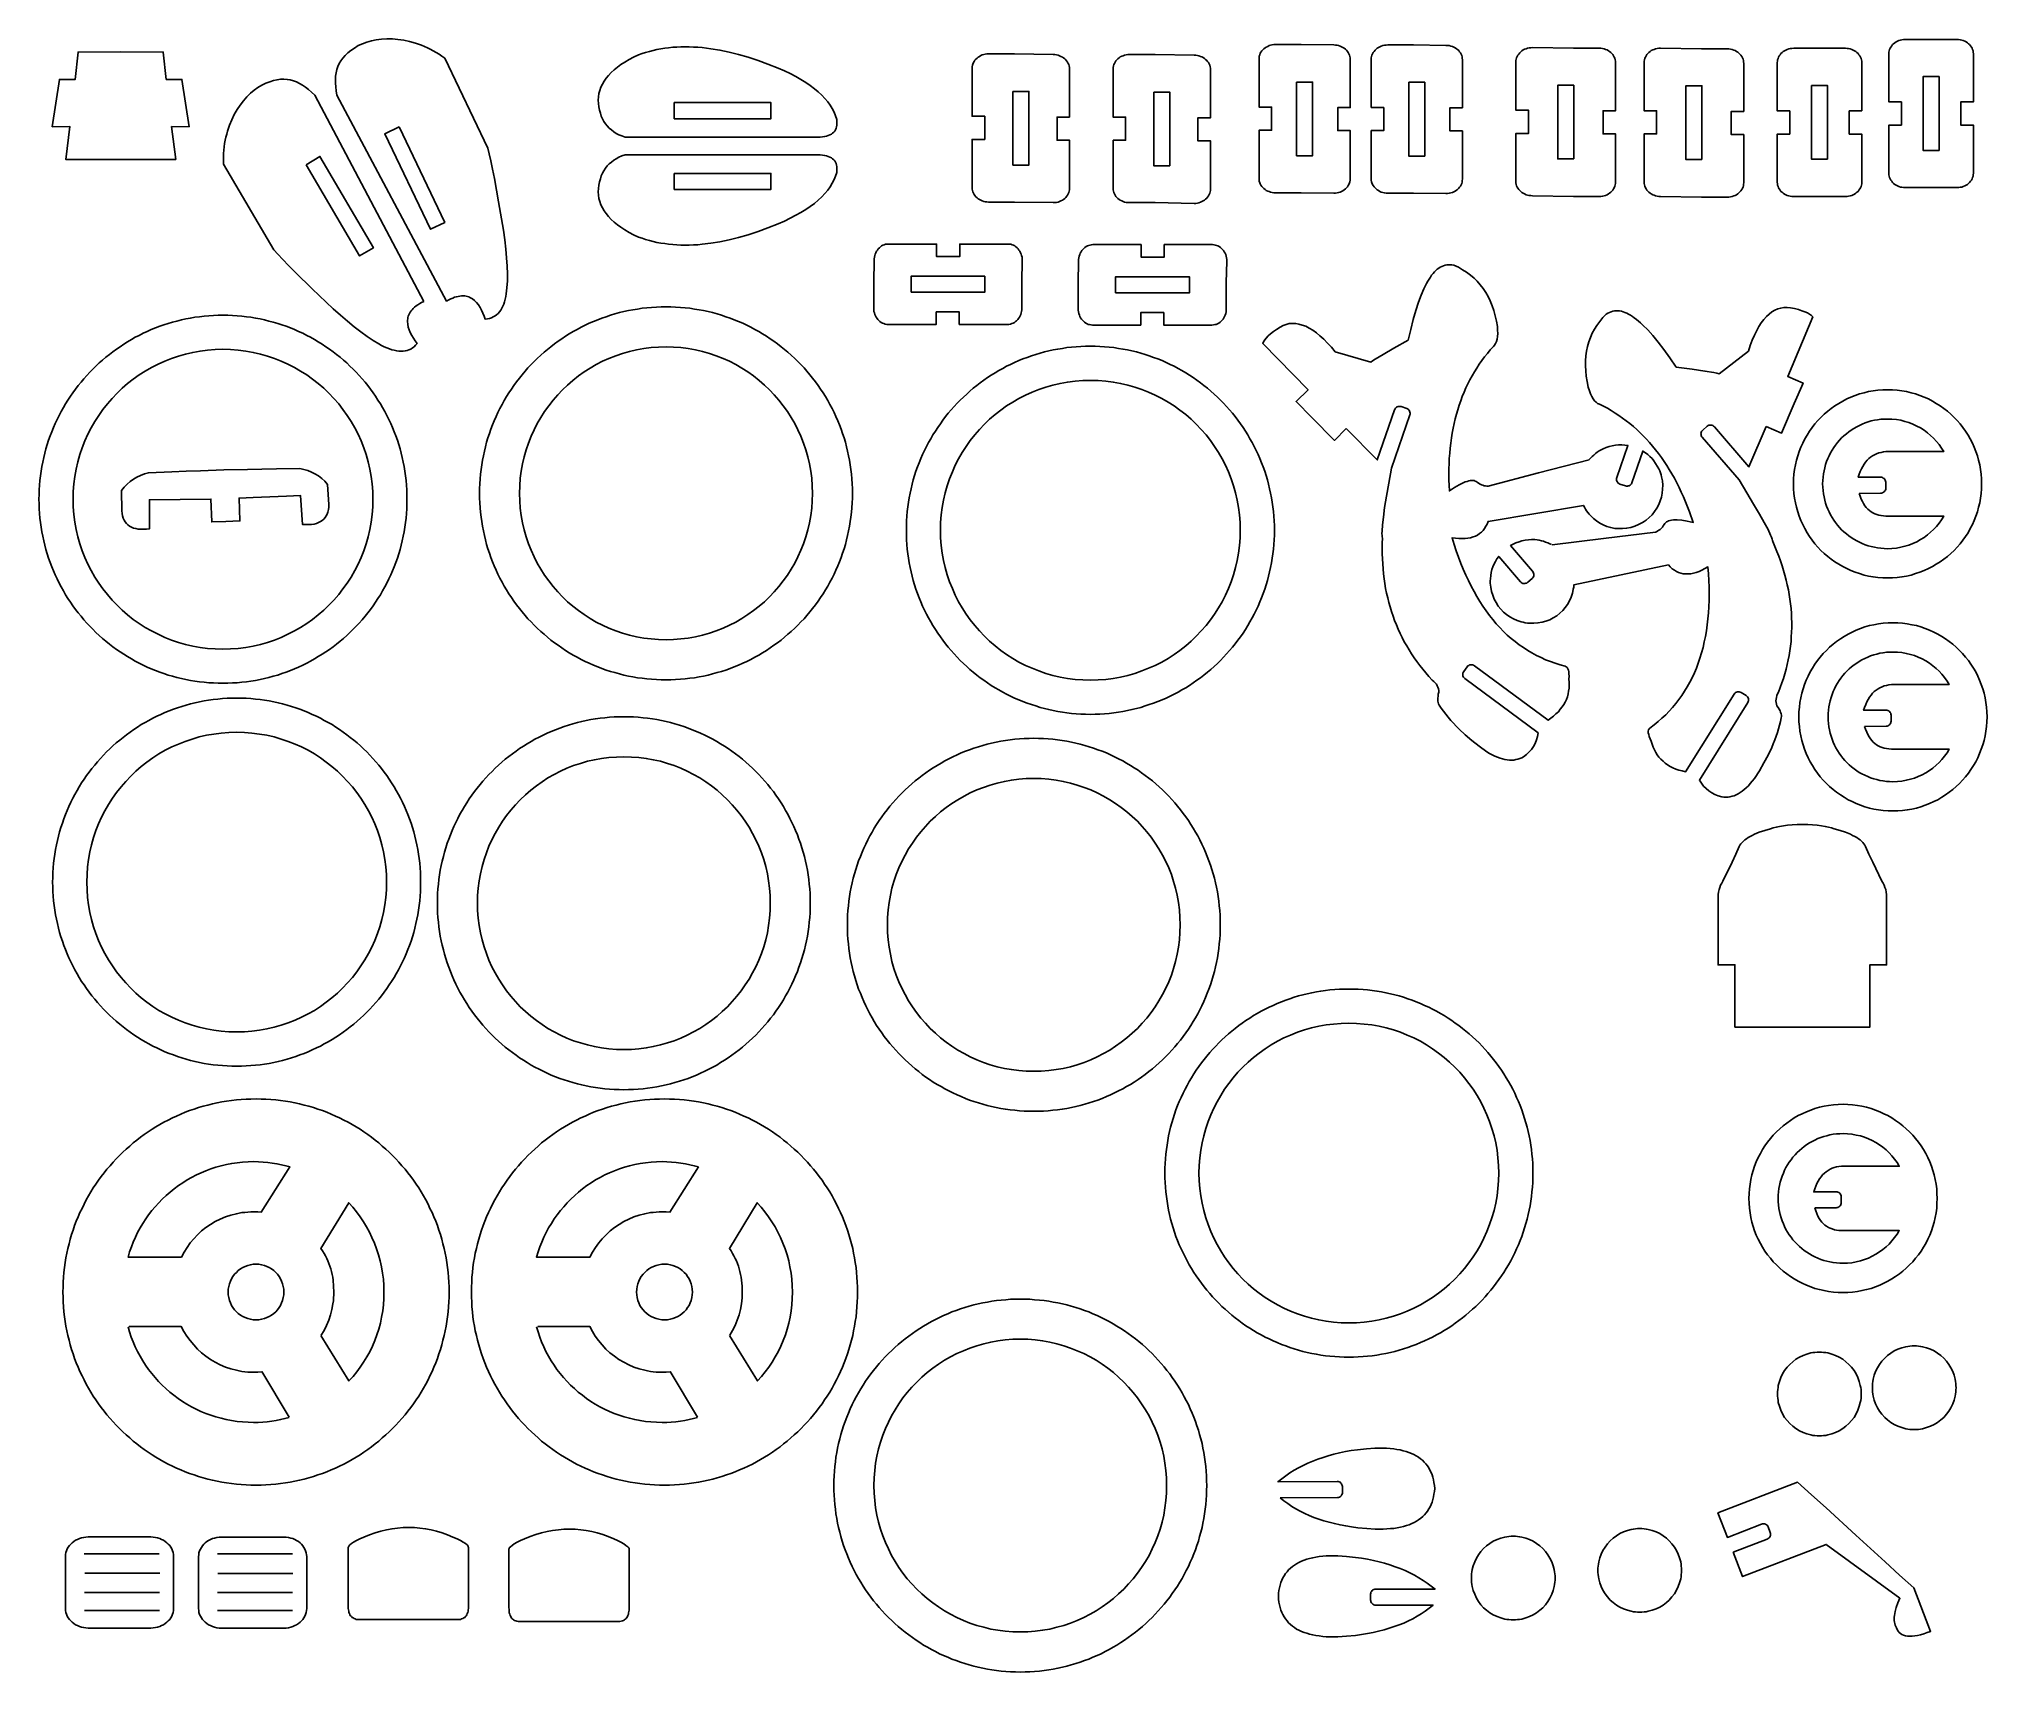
# Model space of a CAD drawing. Extents: x 0.1 to 14, y 0.2 to 11.9.
import ezdxf

# ---------------------------------------------------------------- set-up
doc = ezdxf.new("R2010")
doc.units = 0
doc.layers.add('Default Layer', color=1, linetype='CONTINUOUS')
doc.layers.add('Harley 2', color=1, linetype='CONTINUOUS')

msp = doc.modelspace()

# ---------------------------------------------------------------- linework, layer by layer
at = {"layer": 'Default Layer'}
for points in [[(7.46, 11.317), (7.37, 11.317), (7.37, 11.151), (7.46, 11.151), (7.46, 10.806), (7.459, 10.795), (7.457, 10.785), (7.454, 10.775), (7.45, 10.765), (7.445, 10.756), (7.439, 10.748), (7.433, 10.74), (7.425, 10.732), (7.417, 10.726), (7.408, 10.72), (7.398, 10.715), (7.388, 10.71), (7.377, 10.707), (7.366, 10.704), (7.354, 10.703), (7.342, 10.703), (7.064, 10.707), (6.879, 10.707), (6.867, 10.708), (6.855, 10.709), (6.844, 10.712), (6.833, 10.715), (6.823, 10.72), (6.813, 10.725), (6.804, 10.731), (6.796, 10.737), (6.788, 10.745), (6.781, 10.753), (6.776, 10.761), (6.771, 10.77), (6.767, 10.78), (6.764, 10.79), (6.762, 10.8), (6.761, 10.81), (6.761, 11.156), (6.851, 11.156), (6.851, 11.322), (6.761, 11.322), (6.761, 11.667), (6.762, 11.677), (6.764, 11.688), (6.767, 11.697), (6.771, 11.707), (6.776, 11.716), (6.781, 11.724), (6.788, 11.732), (6.796, 11.74), (6.804, 11.746), (6.813, 11.752), (6.823, 11.758), (6.833, 11.762), (6.844, 11.765), (6.855, 11.768), (6.867, 11.77), (6.879, 11.77), (7.064, 11.77), (7.342, 11.765), (7.354, 11.765), (7.366, 11.763), (7.377, 11.76), (7.388, 11.757), (7.398, 11.752), (7.408, 11.747), (7.417, 11.741), (7.425, 11.735), (7.433, 11.727), (7.439, 11.72), (7.445, 11.711), (7.45, 11.702), (7.454, 11.693), (7.457, 11.683), (7.459, 11.673), (7.46, 11.662), (7.46, 11.317)], [(7.772, 11.151), (7.862, 11.151), (7.862, 11.317), (7.772, 11.317), (7.772, 11.662), (7.773, 11.673), (7.775, 11.683), (7.778, 11.693), (7.782, 11.702), (7.787, 11.711), (7.792, 11.72), (7.799, 11.728), (7.807, 11.735), (7.815, 11.742), (7.824, 11.748), (7.834, 11.753), (7.844, 11.757), (7.855, 11.761), (7.866, 11.763), (7.878, 11.765), (7.89, 11.765), (8.075, 11.765), (8.353, 11.761), (8.365, 11.76), (8.377, 11.758), (8.388, 11.756), (8.399, 11.752), (8.409, 11.748), (8.419, 11.743), (8.428, 11.737), (8.436, 11.73), (8.444, 11.723), (8.45, 11.715), (8.456, 11.707), (8.461, 11.698), (8.465, 11.688), (8.468, 11.678), (8.47, 11.668), (8.471, 11.658), (8.471, 11.312), (8.381, 11.312), (8.381, 11.146), (8.471, 11.146), (8.471, 10.801), (8.47, 10.791), (8.468, 10.78), (8.465, 10.77), (8.461, 10.761), (8.456, 10.752), (8.45, 10.743), (8.444, 10.735), (8.436, 10.728), (8.428, 10.721), (8.419, 10.715), (8.409, 10.71), (8.399, 10.706), (8.388, 10.702), (8.377, 10.7), (8.365, 10.698), (8.353, 10.698), (8.075, 10.703), (7.89, 10.703), (7.878, 10.703), (7.866, 10.705), (7.855, 10.707), (7.844, 10.711), (7.834, 10.715), (7.824, 10.72), (7.815, 10.726), (7.807, 10.733), (7.799, 10.74), (7.792, 10.748), (7.787, 10.757), (7.782, 10.766), (7.778, 10.775), (7.775, 10.785), (7.773, 10.795), (7.772, 10.806), (7.772, 11.151)], [(9.473, 10.874), (9.472, 10.864), (9.471, 10.853), (9.468, 10.844), (9.464, 10.834), (9.459, 10.825), (9.453, 10.816), (9.446, 10.808), (9.438, 10.801), (9.43, 10.794), (9.421, 10.788), (9.411, 10.783), (9.401, 10.779), (9.39, 10.775), (9.379, 10.773), (9.367, 10.771), (9.355, 10.771), (9.122, 10.774), (8.937, 10.774), (8.925, 10.774), (8.913, 10.776), (8.902, 10.778), (8.891, 10.782), (8.881, 10.786), (8.871, 10.791), (8.862, 10.797), (8.854, 10.804), (8.846, 10.811), (8.839, 10.819), (8.833, 10.828), (8.828, 10.837), (8.824, 10.846), (8.821, 10.856), (8.82, 10.866), (8.819, 10.877), (8.819, 11.222), (8.909, 11.222), (8.909, 11.388), (8.819, 11.388), (8.819, 11.734), (8.82, 11.744), (8.821, 11.754), (8.824, 11.764), (8.828, 11.774), (8.833, 11.783), (8.839, 11.791), (8.846, 11.799), (8.854, 11.806), (8.862, 11.813), (8.871, 11.819), (8.881, 11.824), (8.891, 11.829), (8.902, 11.832), (8.913, 11.835), (8.925, 11.836), (8.937, 11.837), (9.122, 11.837), (9.355, 11.834), (9.367, 11.833), (9.379, 11.832), (9.39, 11.829), (9.401, 11.826), (9.411, 11.821), (9.421, 11.816), (9.43, 11.81), (9.438, 11.803), (9.446, 11.796), (9.453, 11.788), (9.459, 11.78), (9.464, 11.771), (9.468, 11.761), (9.471, 11.751), (9.472, 11.741), (9.473, 11.731), (9.473, 11.385), (9.383, 11.385), (9.383, 11.22), (9.473, 11.22), (9.473, 10.874)], [(11.377, 10.85), (11.376, 10.84), (11.374, 10.83), (11.371, 10.82), (11.367, 10.81), (11.362, 10.801), (11.357, 10.793), (11.35, 10.785), (11.342, 10.777), (11.334, 10.771), (11.325, 10.765), (11.315, 10.76), (11.305, 10.755), (11.294, 10.752), (11.283, 10.749), (11.271, 10.748), (11.259, 10.747), (11.074, 10.747), (10.78, 10.752), (10.768, 10.753), (10.756, 10.754), (10.745, 10.757), (10.734, 10.76), (10.724, 10.765), (10.714, 10.77), (10.705, 10.776), (10.696, 10.782), (10.689, 10.79), (10.682, 10.798), (10.676, 10.806), (10.671, 10.815), (10.667, 10.824), (10.664, 10.834), (10.662, 10.844), (10.662, 10.855), (10.662, 11.2), (10.752, 11.2), (10.752, 11.366), (10.662, 11.366), (10.662, 11.712), (10.662, 11.722), (10.664, 11.732), (10.667, 11.742), (10.671, 11.752), (10.676, 11.761), (10.682, 11.769), (10.689, 11.777), (10.696, 11.785), (10.705, 11.792), (10.714, 11.798), (10.724, 11.803), (10.734, 11.807), (10.745, 11.81), (10.756, 11.813), (10.768, 11.814), (10.78, 11.815), (11.074, 11.81), (11.259, 11.81), (11.271, 11.81), (11.283, 11.808), (11.294, 11.805), (11.305, 11.802), (11.315, 11.798), (11.325, 11.792), (11.334, 11.786), (11.342, 11.78), (11.35, 11.772), (11.357, 11.765), (11.362, 11.756), (11.367, 11.747), (11.371, 11.738), (11.374, 11.728), (11.376, 11.717), (11.377, 11.707), (11.377, 11.362), (11.287, 11.362), (11.287, 11.196), (11.377, 11.196), (11.377, 10.85)], [(11.581, 11.707), (11.582, 11.717), (11.583, 11.728), (11.586, 11.738), (11.59, 11.747), (11.595, 11.756), (11.601, 11.765), (11.608, 11.773), (11.616, 11.78), (11.624, 11.787), (11.633, 11.793), (11.643, 11.798), (11.653, 11.802), (11.664, 11.806), (11.675, 11.808), (11.687, 11.81), (11.699, 11.81), (11.993, 11.806), (12.178, 11.806), (12.19, 11.805), (12.202, 11.803), (12.213, 11.801), (12.224, 11.797), (12.234, 11.793), (12.244, 11.788), (12.253, 11.782), (12.261, 11.775), (12.269, 11.768), (12.276, 11.76), (12.282, 11.751), (12.287, 11.742), (12.291, 11.733), (12.293, 11.723), (12.295, 11.713), (12.296, 11.702), (12.296, 11.357), (12.206, 11.357), (12.206, 11.191), (12.296, 11.191), (12.296, 10.846), (12.295, 10.835), (12.293, 10.825), (12.291, 10.815), (12.287, 10.806), (12.282, 10.797), (12.276, 10.788), (12.269, 10.78), (12.261, 10.773), (12.253, 10.766), (12.244, 10.76), (12.234, 10.755), (12.224, 10.751), (12.213, 10.747), (12.202, 10.745), (12.19, 10.743), (12.178, 10.743), (11.993, 10.743), (11.699, 10.747), (11.687, 10.748), (11.675, 10.75), (11.664, 10.752), (11.653, 10.756), (11.643, 10.76), (11.633, 10.765), (11.624, 10.771), (11.616, 10.778), (11.608, 10.785), (11.601, 10.793), (11.595, 10.801), (11.59, 10.81), (11.586, 10.82), (11.583, 10.83), (11.582, 10.84), (11.581, 10.85), (11.581, 11.196), (11.671, 11.196), (11.671, 11.362), (11.581, 11.362), (11.581, 11.707)]]:
    msp.add_lwpolyline(points, close=True, dxfattribs=at)
at = {"layer": 'Harley 2'}
for points in [[(0.653, 11.013), (1.048, 11.013), (1.018, 11.248), (1.144, 11.247), (1.093, 11.587), (0.98, 11.587), (0.959, 11.783), (0.653, 11.784), (0.348, 11.783), (0.327, 11.587), (0.214, 11.587), (0.162, 11.247), (0.289, 11.248), (0.259, 11.013), (0.653, 11.013)], [(3.399, 10.506), (3.408, 10.436), (3.416, 10.37), (3.422, 10.307), (3.426, 10.248), (3.427, 10.193), (3.427, 10.141), (3.424, 10.093), (3.422, 10.071), (3.419, 10.05), (3.416, 10.029), (3.411, 10.01), (3.406, 9.992), (3.401, 9.976), (3.394, 9.96), (3.387, 9.945), (3.379, 9.932), (3.37, 9.92), (3.36, 9.909), (3.35, 9.899), (3.339, 9.89), (3.326, 9.883), (3.313, 9.877), (3.299, 9.873), (3.284, 9.869), (3.269, 9.867), (3.26, 9.889), (3.251, 9.911), (3.241, 9.932), (3.231, 9.951), (3.219, 9.969), (3.206, 9.986), (3.192, 10), (3.176, 10.013), (3.168, 10.018), (3.159, 10.023), (3.15, 10.027), (3.141, 10.03), (3.131, 10.032), (3.121, 10.034), (3.11, 10.034), (3.099, 10.034), (3.087, 10.033), (3.075, 10.031), (3.062, 10.028), (3.049, 10.024), (3.035, 10.019), (3.021, 10.013), (3.006, 10.005), (2.991, 9.997), (2.204, 11.474), (2.199, 11.504), (2.196, 11.533), (2.194, 11.56), (2.194, 11.586), (2.195, 11.611), (2.199, 11.635), (2.204, 11.658), (2.211, 11.68), (2.221, 11.701), (2.233, 11.721), (2.247, 11.74), (2.264, 11.759), (2.283, 11.777), (2.305, 11.795), (2.33, 11.812), (2.358, 11.829), (2.387, 11.842), (2.418, 11.854), (2.452, 11.863), (2.487, 11.87), (2.524, 11.875), (2.562, 11.877), (2.602, 11.877), (2.642, 11.874), (2.684, 11.868), (2.726, 11.859), (2.768, 11.847), (2.789, 11.84), (2.811, 11.832), (2.832, 11.824), (2.853, 11.814), (2.874, 11.804), (2.895, 11.792), (2.917, 11.78), (2.937, 11.767), (2.958, 11.753), (2.979, 11.738), (3.287, 11.094), (3.297, 11.053), (3.308, 11.003), (3.321, 10.944), (3.334, 10.875), (3.364, 10.709), (3.399, 10.506)], [(5.672, 11.173), (4.271, 11.173), (4.248, 11.181), (4.227, 11.19), (4.208, 11.2), (4.19, 11.212), (4.173, 11.224), (4.157, 11.238), (4.143, 11.253), (4.131, 11.269), (4.119, 11.286), (4.109, 11.305), (4.101, 11.324), (4.094, 11.345), (4.088, 11.366), (4.084, 11.389), (4.081, 11.413), (4.079, 11.439), (4.081, 11.462), (4.084, 11.486), (4.09, 11.508), (4.098, 11.531), (4.109, 11.553), (4.121, 11.574), (4.136, 11.595), (4.153, 11.616), (4.172, 11.636), (4.193, 11.655), (4.217, 11.674), (4.242, 11.693), (4.27, 11.711), (4.3, 11.729), (4.332, 11.746), (4.367, 11.763), (4.393, 11.772), (4.419, 11.78), (4.446, 11.788), (4.473, 11.795), (4.5, 11.801), (4.528, 11.806), (4.556, 11.81), (4.584, 11.814), (4.613, 11.817), (4.642, 11.819), (4.671, 11.82), (4.701, 11.82), (4.731, 11.82), (4.762, 11.819), (4.793, 11.817), (4.824, 11.815), (4.887, 11.807), (4.952, 11.797), (5.018, 11.783), (5.086, 11.766), (5.155, 11.746), (5.225, 11.723), (5.296, 11.697), (5.37, 11.667), (5.414, 11.648), (5.456, 11.628), (5.496, 11.607), (5.533, 11.586), (5.567, 11.565), (5.6, 11.543), (5.63, 11.52), (5.657, 11.498), (5.682, 11.474), (5.705, 11.451), (5.725, 11.426), (5.743, 11.402), (5.758, 11.377), (5.771, 11.351), (5.782, 11.325), (5.79, 11.299), (5.791, 11.284), (5.791, 11.271), (5.79, 11.258), (5.788, 11.246), (5.785, 11.236), (5.78, 11.226), (5.775, 11.216), (5.768, 11.208), (5.76, 11.201), (5.751, 11.194), (5.741, 11.189), (5.729, 11.184), (5.717, 11.18), (5.703, 11.177), (5.688, 11.175), (5.672, 11.173)], [(9.624, 11.385), (9.624, 11.731), (9.624, 11.741), (9.626, 11.752), (9.629, 11.761), (9.633, 11.771), (9.638, 11.78), (9.644, 11.788), (9.651, 11.796), (9.658, 11.804), (9.667, 11.81), (9.676, 11.816), (9.686, 11.821), (9.696, 11.826), (9.707, 11.829), (9.718, 11.832), (9.73, 11.833), (9.742, 11.834), (9.927, 11.834), (10.16, 11.831), (10.172, 11.831), (10.184, 11.829), (10.195, 11.826), (10.206, 11.823), (10.216, 11.818), (10.226, 11.813), (10.235, 11.807), (10.243, 11.801), (10.251, 11.793), (10.258, 11.785), (10.264, 11.777), (10.269, 11.768), (10.273, 11.759), (10.276, 11.749), (10.277, 11.739), (10.278, 11.728), (10.278, 11.383), (10.188, 11.383), (10.188, 11.217), (10.278, 11.217), (10.278, 10.871), (10.277, 10.861), (10.276, 10.851), (10.273, 10.841), (10.269, 10.831), (10.264, 10.822), (10.258, 10.814), (10.251, 10.806), (10.243, 10.798), (10.235, 10.792), (10.226, 10.786), (10.216, 10.78), (10.206, 10.776), (10.195, 10.773), (10.184, 10.77), (10.172, 10.769), (10.16, 10.768), (9.927, 10.771), (9.742, 10.771), (9.73, 10.772), (9.718, 10.773), (9.707, 10.776), (9.696, 10.779), (9.686, 10.784), (9.676, 10.789), (9.667, 10.795), (9.658, 10.801), (9.651, 10.809), (9.644, 10.817), (9.638, 10.825), (9.633, 10.834), (9.629, 10.844), (9.626, 10.853), (9.624, 10.864), (9.624, 10.874), (9.624, 11.22), (9.714, 11.22), (9.714, 11.385), (9.624, 11.385)], [(13.142, 11.361), (13.053, 11.361), (13.053, 11.195), (13.142, 11.195), (13.142, 10.85), (13.142, 10.839), (13.14, 10.829), (13.137, 10.819), (13.133, 10.81), (13.128, 10.801), (13.122, 10.792), (13.116, 10.784), (13.108, 10.777), (13.1, 10.77), (13.09, 10.764), (13.081, 10.759), (13.071, 10.755), (13.06, 10.751), (13.048, 10.749), (13.037, 10.747), (13.025, 10.747), (12.839, 10.747), (12.654, 10.747), (12.642, 10.747), (12.63, 10.749), (12.619, 10.751), (12.608, 10.755), (12.598, 10.759), (12.588, 10.764), (12.579, 10.77), (12.571, 10.777), (12.563, 10.784), (12.557, 10.792), (12.551, 10.801), (12.546, 10.81), (12.542, 10.819), (12.539, 10.829), (12.537, 10.839), (12.536, 10.85), (12.536, 11.195), (12.626, 11.195), (12.626, 11.361), (12.536, 11.361), (12.536, 11.707), (12.537, 11.717), (12.539, 11.727), (12.542, 11.737), (12.546, 11.747), (12.551, 11.756), (12.557, 11.764), (12.563, 11.772), (12.571, 11.779), (12.579, 11.786), (12.588, 11.792), (12.598, 11.797), (12.608, 11.802), (12.619, 11.805), (12.63, 11.808), (12.642, 11.809), (12.654, 11.81), (12.839, 11.81), (13.025, 11.81), (13.037, 11.809), (13.048, 11.808), (13.06, 11.805), (13.071, 11.802), (13.081, 11.797), (13.09, 11.792), (13.1, 11.786), (13.108, 11.779), (13.116, 11.772), (13.122, 11.764), (13.128, 11.756), (13.133, 11.747), (13.137, 11.737), (13.14, 11.727), (13.142, 11.717), (13.142, 11.707), (13.142, 11.361)], [(13.64, 10.811), (13.455, 10.811), (13.443, 10.811), (13.431, 10.813), (13.42, 10.815), (13.409, 10.819), (13.399, 10.823), (13.389, 10.828), (13.38, 10.834), (13.371, 10.841), (13.364, 10.848), (13.357, 10.856), (13.351, 10.865), (13.346, 10.874), (13.342, 10.883), (13.339, 10.893), (13.337, 10.903), (13.337, 10.914), (13.337, 11.259), (13.427, 11.259), (13.427, 11.425), (13.337, 11.425), (13.337, 11.77), (13.337, 11.781), (13.339, 11.791), (13.342, 11.801), (13.346, 11.81), (13.351, 11.819), (13.357, 11.828), (13.364, 11.836), (13.371, 11.843), (13.38, 11.85), (13.389, 11.856), (13.399, 11.861), (13.409, 11.865), (13.42, 11.869), (13.431, 11.871), (13.443, 11.873), (13.455, 11.874), (13.64, 11.874), (13.825, 11.874), (13.837, 11.873), (13.849, 11.871), (13.86, 11.869), (13.871, 11.865), (13.881, 11.861), (13.891, 11.856), (13.9, 11.85), (13.908, 11.843), (13.916, 11.836), (13.923, 11.828), (13.929, 11.819), (13.934, 11.81), (13.938, 11.801), (13.941, 11.791), (13.942, 11.781), (13.943, 11.77), (13.943, 11.425), (13.853, 11.425), (13.853, 11.259), (13.943, 11.259), (13.943, 10.914), (13.942, 10.903), (13.941, 10.893), (13.938, 10.883), (13.934, 10.874), (13.929, 10.865), (13.923, 10.856), (13.916, 10.848), (13.908, 10.841), (13.9, 10.834), (13.891, 10.828), (13.881, 10.823), (13.871, 10.819), (13.86, 10.815), (13.849, 10.813), (13.837, 10.811), (13.825, 10.811), (13.64, 10.811)], [(13.697, 11.078), (13.582, 11.078), (13.582, 11.607), (13.697, 11.607), (13.697, 11.078)], [(2.828, 9.995), (2.812, 9.987), (2.798, 9.979), (2.784, 9.97), (2.773, 9.962), (2.762, 9.953), (2.752, 9.944), (2.744, 9.935), (2.736, 9.926), (2.73, 9.917), (2.724, 9.908), (2.72, 9.898), (2.716, 9.889), (2.714, 9.879), (2.712, 9.87), (2.711, 9.86), (2.711, 9.85), (2.712, 9.831), (2.716, 9.811), (2.723, 9.791), (2.731, 9.771), (2.742, 9.751), (2.753, 9.731), (2.766, 9.712), (2.78, 9.692), (2.769, 9.68), (2.758, 9.67), (2.746, 9.661), (2.734, 9.653), (2.721, 9.647), (2.708, 9.643), (2.694, 9.639), (2.679, 9.638), (2.664, 9.637), (2.649, 9.638), (2.633, 9.64), (2.616, 9.644), (2.599, 9.648), (2.581, 9.654), (2.563, 9.661), (2.544, 9.67), (2.525, 9.679), (2.505, 9.69), (2.464, 9.714), (2.421, 9.743), (2.376, 9.776), (2.329, 9.812), (2.28, 9.852), (2.23, 9.895), (2.178, 9.942), (2.028, 10.085), (1.908, 10.203), (1.858, 10.252), (1.816, 10.296), (1.781, 10.333), (1.753, 10.364), (1.392, 10.98), (1.391, 11.006), (1.391, 11.031), (1.392, 11.055), (1.394, 11.08), (1.396, 11.104), (1.399, 11.127), (1.403, 11.15), (1.408, 11.172), (1.414, 11.195), (1.42, 11.216), (1.434, 11.258), (1.45, 11.298), (1.468, 11.335), (1.489, 11.37), (1.511, 11.403), (1.534, 11.434), (1.558, 11.462), (1.584, 11.487), (1.61, 11.509), (1.637, 11.529), (1.665, 11.546), (1.694, 11.559), (1.723, 11.57), (1.75, 11.578), (1.775, 11.584), (1.8, 11.588), (1.824, 11.589), (1.848, 11.587), (1.87, 11.583), (1.892, 11.577), (1.914, 11.569), (1.936, 11.558), (1.957, 11.546), (1.979, 11.531), (2.001, 11.514), (2.022, 11.495), (2.045, 11.474), (2.828, 9.995)], [(7.053, 11.501), (7.168, 11.501), (7.168, 10.972), (7.053, 10.972), (7.053, 11.501)], [(8.064, 11.496), (8.179, 11.496), (8.179, 10.967), (8.064, 10.967), (8.064, 11.496)], [(9.088, 11.568), (9.203, 11.568), (9.203, 11.039), (9.088, 11.039), (9.088, 11.568)], [(9.893, 11.566), (10.008, 11.566), (10.008, 11.037), (9.893, 11.037), (9.893, 11.566)], [(11.077, 11.016), (10.962, 11.016), (10.962, 11.545), (11.077, 11.545), (11.077, 11.016)], [(11.996, 11.012), (11.881, 11.012), (11.881, 11.541), (11.996, 11.541), (11.996, 11.012)], [(12.897, 11.014), (12.782, 11.014), (12.782, 11.543), (12.897, 11.543), (12.897, 11.014)], [(4.624, 11.305), (4.624, 11.42), (5.318, 11.42), (5.318, 11.305), (4.624, 11.305)], [(2.652, 11.246), (2.548, 11.196), (2.875, 10.512), (2.978, 10.561), (2.652, 11.246)], [(5.672, 11.046), (5.688, 11.044), (5.703, 11.042), (5.717, 11.039), (5.729, 11.035), (5.741, 11.03), (5.751, 11.025), (5.76, 11.018), (5.768, 11.011), (5.775, 11.002), (5.78, 10.993), (5.785, 10.983), (5.788, 10.972), (5.79, 10.961), (5.791, 10.948), (5.791, 10.935), (5.79, 10.92), (5.782, 10.894), (5.771, 10.868), (5.758, 10.842), (5.743, 10.817), (5.725, 10.792), (5.705, 10.768), (5.682, 10.744), (5.657, 10.721), (5.63, 10.698), (5.6, 10.676), (5.567, 10.654), (5.533, 10.633), (5.496, 10.612), (5.456, 10.591), (5.414, 10.571), (5.37, 10.551), (5.296, 10.522), (5.225, 10.496), (5.155, 10.473), (5.086, 10.453), (5.018, 10.436), (4.952, 10.422), (4.887, 10.412), (4.824, 10.404), (4.793, 10.401), (4.762, 10.4), (4.731, 10.399), (4.701, 10.398), (4.671, 10.399), (4.642, 10.4), (4.613, 10.402), (4.584, 10.405), (4.556, 10.409), (4.528, 10.413), (4.5, 10.418), (4.473, 10.424), (4.446, 10.431), (4.419, 10.438), (4.393, 10.447), (4.367, 10.456), (4.332, 10.472), (4.3, 10.49), (4.27, 10.507), (4.242, 10.526), (4.217, 10.544), (4.193, 10.563), (4.172, 10.583), (4.153, 10.603), (4.136, 10.624), (4.121, 10.645), (4.109, 10.666), (4.098, 10.688), (4.09, 10.71), (4.084, 10.733), (4.081, 10.756), (4.079, 10.78), (4.081, 10.805), (4.084, 10.829), (4.088, 10.852), (4.094, 10.874), (4.101, 10.895), (4.109, 10.914), (4.119, 10.932), (4.131, 10.95), (4.143, 10.966), (4.157, 10.981), (4.173, 10.994), (4.19, 11.007), (4.208, 11.018), (4.227, 11.028), (4.248, 11.038), (4.271, 11.046), (5.672, 11.046)], [(1.983, 10.975), (2.083, 11.034), (2.466, 10.38), (2.367, 10.321), (1.983, 10.975)], [(4.624, 10.913), (4.624, 10.798), (5.318, 10.798), (5.318, 10.913), (4.624, 10.913)], [(6.055, 10.132), (6.058, 10.288), (6.058, 10.3), (6.06, 10.312), (6.063, 10.323), (6.066, 10.334), (6.071, 10.344), (6.076, 10.354), (6.082, 10.363), (6.088, 10.371), (6.096, 10.379), (6.104, 10.386), (6.112, 10.392), (6.121, 10.397), (6.13, 10.401), (6.14, 10.404), (6.15, 10.405), (6.161, 10.406), (6.506, 10.406), (6.506, 10.316), (6.672, 10.316), (6.672, 10.406), (7.017, 10.406), (7.028, 10.405), (7.038, 10.404), (7.048, 10.401), (7.058, 10.397), (7.067, 10.392), (7.075, 10.386), (7.083, 10.379), (7.091, 10.371), (7.097, 10.363), (7.103, 10.354), (7.109, 10.344), (7.113, 10.334), (7.116, 10.323), (7.119, 10.312), (7.12, 10.3), (7.121, 10.288), (7.118, 10.132), (7.118, 9.947), (7.117, 9.935), (7.116, 9.923), (7.113, 9.912), (7.11, 9.901), (7.105, 9.891), (7.1, 9.881), (7.094, 9.872), (7.088, 9.864), (7.08, 9.856), (7.072, 9.85), (7.064, 9.844), (7.055, 9.839), (7.045, 9.835), (7.035, 9.832), (7.025, 9.83), (7.015, 9.829), (6.669, 9.829), (6.669, 9.919), (6.503, 9.919), (6.503, 9.829), (6.158, 9.829), (6.148, 9.83), (6.137, 9.832), (6.127, 9.835), (6.118, 9.839), (6.109, 9.844), (6.1, 9.85), (6.093, 9.856), (6.085, 9.864), (6.079, 9.872), (6.073, 9.881), (6.067, 9.891), (6.063, 9.901), (6.06, 9.912), (6.057, 9.923), (6.055, 9.935), (6.055, 9.947), (6.055, 10.132)], [(7.521, 10.128), (7.521, 9.943), (7.522, 9.931), (7.524, 9.919), (7.526, 9.908), (7.53, 9.897), (7.534, 9.887), (7.539, 9.877), (7.545, 9.868), (7.552, 9.86), (7.559, 9.852), (7.567, 9.845), (7.576, 9.839), (7.585, 9.834), (7.594, 9.83), (7.604, 9.828), (7.614, 9.826), (7.625, 9.825), (7.97, 9.825), (7.97, 9.915), (8.136, 9.915), (8.136, 9.825), (8.481, 9.825), (8.492, 9.826), (8.502, 9.828), (8.512, 9.83), (8.521, 9.834), (8.53, 9.839), (8.539, 9.845), (8.547, 9.852), (8.554, 9.86), (8.561, 9.868), (8.567, 9.877), (8.572, 9.887), (8.576, 9.897), (8.58, 9.908), (8.582, 9.919), (8.584, 9.931), (8.584, 9.943), (8.584, 10.128), (8.587, 10.284), (8.587, 10.296), (8.585, 10.308), (8.583, 10.319), (8.58, 10.33), (8.575, 10.34), (8.57, 10.35), (8.564, 10.359), (8.557, 10.367), (8.55, 10.375), (8.542, 10.382), (8.533, 10.388), (8.524, 10.392), (8.515, 10.396), (8.505, 10.399), (8.495, 10.401), (8.484, 10.402), (8.139, 10.402), (8.139, 10.312), (7.973, 10.312), (7.973, 10.402), (7.627, 10.402), (7.617, 10.401), (7.607, 10.399), (7.597, 10.396), (7.588, 10.392), (7.579, 10.388), (7.57, 10.382), (7.562, 10.375), (7.555, 10.367), (7.548, 10.359), (7.542, 10.35), (7.537, 10.34), (7.533, 10.33), (7.529, 10.319), (7.527, 10.308), (7.525, 10.296), (7.524, 10.284), (7.521, 10.128)], [(6.323, 10.06), (6.323, 10.175), (6.852, 10.175), (6.852, 10.06), (6.323, 10.06)], [(7.79, 10.056), (7.79, 10.171), (8.319, 10.171), (8.319, 10.056), (7.79, 10.056)], [(4.565, 9.956), (4.599, 9.955), (4.634, 9.954), (4.668, 9.952), (4.702, 9.949), (4.735, 9.945), (4.769, 9.94), (4.802, 9.935), (4.834, 9.929), (4.867, 9.922), (4.899, 9.914), (4.931, 9.905), (4.963, 9.896), (4.994, 9.885), (5.025, 9.875), (5.055, 9.863), (5.086, 9.851), (5.115, 9.838), (5.145, 9.824), (5.174, 9.809), (5.202, 9.794), (5.231, 9.779), (5.258, 9.762), (5.286, 9.745), (5.313, 9.727), (5.339, 9.709), (5.365, 9.69), (5.391, 9.67), (5.416, 9.65), (5.44, 9.63), (5.464, 9.608), (5.488, 9.586), (5.511, 9.564), (5.533, 9.541), (5.555, 9.518), (5.576, 9.494), (5.597, 9.469), (5.617, 9.444), (5.637, 9.418), (5.656, 9.392), (5.674, 9.366), (5.692, 9.339), (5.709, 9.312), (5.725, 9.284), (5.741, 9.256), (5.756, 9.227), (5.771, 9.198), (5.784, 9.169), (5.797, 9.139), (5.81, 9.109), (5.821, 9.078), (5.832, 9.047), (5.842, 9.016), (5.852, 8.984), (5.86, 8.952), (5.868, 8.92), (5.875, 8.888), (5.882, 8.855), (5.887, 8.822), (5.892, 8.789), (5.896, 8.755), (5.899, 8.721), (5.901, 8.687), (5.902, 8.653), (5.902, 8.618), (5.902, 8.584), (5.901, 8.549), (5.899, 8.515), (5.896, 8.482), (5.892, 8.448), (5.887, 8.415), (5.882, 8.382), (5.875, 8.349), (5.868, 8.316), (5.86, 8.284), (5.852, 8.252), (5.842, 8.221), (5.832, 8.189), (5.821, 8.158), (5.81, 8.128), (5.797, 8.098), (5.784, 8.068), (5.771, 8.038), (5.756, 8.009), (5.741, 7.981), (5.725, 7.953), (5.709, 7.925), (5.692, 7.897), (5.674, 7.871), (5.656, 7.844), (5.637, 7.818), (5.617, 7.793), (5.597, 7.768), (5.576, 7.743), (5.555, 7.719), (5.533, 7.696), (5.511, 7.673), (5.488, 7.65), (5.464, 7.628), (5.44, 7.607), (5.416, 7.586), (5.391, 7.566), (5.365, 7.547), (5.339, 7.528), (5.313, 7.509), (5.286, 7.492), (5.258, 7.474), (5.231, 7.458), (5.202, 7.442), (5.174, 7.427), (5.145, 7.413), (5.115, 7.399), (5.086, 7.386), (5.055, 7.374), (5.025, 7.362), (4.994, 7.351), (4.963, 7.341), (4.931, 7.332), (4.899, 7.323), (4.867, 7.315), (4.834, 7.308), (4.802, 7.302), (4.769, 7.296), (4.735, 7.292), (4.702, 7.288), (4.668, 7.285), (4.634, 7.283), (4.599, 7.281), (4.565, 7.281), (4.53, 7.281), (4.496, 7.283), (4.462, 7.285), (4.428, 7.288), (4.395, 7.292), (4.361, 7.296), (4.328, 7.302), (4.295, 7.308), (4.263, 7.315), (4.231, 7.323), (4.199, 7.332), (4.167, 7.341), (4.136, 7.351), (4.105, 7.362), (4.075, 7.374), (4.044, 7.386), (4.015, 7.399), (3.985, 7.413), (3.956, 7.427), (3.927, 7.442), (3.899, 7.458), (3.871, 7.474), (3.844, 7.492), (3.817, 7.509), (3.791, 7.528), (3.765, 7.547), (3.739, 7.566), (3.714, 7.586), (3.69, 7.607), (3.666, 7.628), (3.642, 7.65), (3.619, 7.673), (3.597, 7.696), (3.575, 7.719), (3.554, 7.743), (3.533, 7.768), (3.513, 7.793), (3.493, 7.818), (3.474, 7.844), (3.456, 7.871), (3.438, 7.897), (3.421, 7.925), (3.405, 7.953), (3.389, 7.981), (3.374, 8.009), (3.359, 8.038), (3.346, 8.068), (3.333, 8.098), (3.32, 8.128), (3.309, 8.158), (3.298, 8.189), (3.288, 8.221), (3.278, 8.252), (3.27, 8.284), (3.262, 8.316), (3.255, 8.349), (3.248, 8.382), (3.243, 8.415), (3.238, 8.448), (3.234, 8.482), (3.231, 8.515), (3.229, 8.549), (3.228, 8.584), (3.227, 8.618), (3.228, 8.653), (3.229, 8.687), (3.231, 8.721), (3.234, 8.755), (3.238, 8.789), (3.243, 8.822), (3.248, 8.855), (3.255, 8.888), (3.262, 8.92), (3.27, 8.952), (3.278, 8.984), (3.288, 9.016), (3.298, 9.047), (3.309, 9.078), (3.32, 9.109), (3.333, 9.139), (3.346, 9.169), (3.359, 9.198), (3.374, 9.227), (3.389, 9.256), (3.405, 9.284), (3.421, 9.312), (3.438, 9.339), (3.456, 9.366), (3.474, 9.392), (3.493, 9.418), (3.513, 9.444), (3.533, 9.469), (3.554, 9.494), (3.575, 9.518), (3.597, 9.541), (3.619, 9.564), (3.642, 9.586), (3.666, 9.608), (3.69, 9.63), (3.714, 9.65), (3.739, 9.67), (3.765, 9.69), (3.791, 9.709), (3.817, 9.727), (3.844, 9.745), (3.871, 9.762), (3.899, 9.779), (3.927, 9.794), (3.956, 9.809), (3.985, 9.824), (4.015, 9.838), (4.044, 9.851), (4.075, 9.863), (4.105, 9.875), (4.136, 9.885), (4.167, 9.896), (4.199, 9.905), (4.231, 9.914), (4.263, 9.922), (4.295, 9.929), (4.328, 9.935), (4.361, 9.94), (4.395, 9.945), (4.428, 9.949), (4.462, 9.952), (4.496, 9.954), (4.53, 9.955), (4.565, 9.956)], [(1.387, 9.896), (1.421, 9.895), (1.455, 9.894), (1.489, 9.892), (1.522, 9.889), (1.555, 9.885), (1.588, 9.881), (1.621, 9.875), (1.653, 9.869), (1.685, 9.862), (1.717, 9.854), (1.748, 9.846), (1.78, 9.837), (1.81, 9.827), (1.841, 9.816), (1.871, 9.804), (1.901, 9.792), (1.93, 9.779), (1.959, 9.766), (1.988, 9.751), (2.016, 9.737), (2.044, 9.721), (2.071, 9.705), (2.098, 9.688), (2.125, 9.67), (2.151, 9.652), (2.177, 9.634), (2.202, 9.614), (2.227, 9.594), (2.251, 9.574), (2.275, 9.553), (2.298, 9.531), (2.32, 9.509), (2.343, 9.487), (2.364, 9.463), (2.385, 9.44), (2.406, 9.415), (2.425, 9.391), (2.445, 9.366), (2.464, 9.34), (2.482, 9.314), (2.499, 9.287), (2.516, 9.26), (2.532, 9.233), (2.548, 9.205), (2.563, 9.177), (2.577, 9.148), (2.59, 9.119), (2.603, 9.09), (2.615, 9.06), (2.627, 9.03), (2.638, 8.999), (2.648, 8.968), (2.657, 8.937), (2.666, 8.906), (2.673, 8.874), (2.68, 8.842), (2.686, 8.81), (2.692, 8.777), (2.696, 8.744), (2.7, 8.711), (2.703, 8.677), (2.705, 8.644), (2.707, 8.61), (2.707, 8.576), (2.707, 8.542), (2.705, 8.508), (2.703, 8.474), (2.7, 8.441), (2.696, 8.408), (2.692, 8.375), (2.686, 8.342), (2.68, 8.31), (2.673, 8.278), (2.666, 8.246), (2.657, 8.215), (2.648, 8.183), (2.638, 8.153), (2.627, 8.122), (2.615, 8.092), (2.603, 8.062), (2.59, 8.033), (2.577, 8.004), (2.563, 7.975), (2.548, 7.947), (2.532, 7.919), (2.516, 7.891), (2.499, 7.864), (2.482, 7.838), (2.464, 7.812), (2.445, 7.786), (2.425, 7.761), (2.406, 7.736), (2.385, 7.712), (2.364, 7.688), (2.343, 7.665), (2.32, 7.643), (2.298, 7.62), (2.275, 7.599), (2.251, 7.578), (2.227, 7.557), (2.202, 7.537), (2.177, 7.518), (2.151, 7.499), (2.125, 7.481), (2.098, 7.464), (2.071, 7.447), (2.044, 7.431), (2.016, 7.415), (1.988, 7.4), (1.959, 7.386), (1.93, 7.372), (1.901, 7.36), (1.871, 7.347), (1.841, 7.336), (1.81, 7.325), (1.78, 7.315), (1.748, 7.306), (1.717, 7.297), (1.685, 7.29), (1.653, 7.283), (1.621, 7.276), (1.588, 7.271), (1.555, 7.266), (1.522, 7.263), (1.489, 7.26), (1.455, 7.258), (1.421, 7.256), (1.387, 7.256), (1.353, 7.256), (1.319, 7.258), (1.286, 7.26), (1.252, 7.263), (1.219, 7.266), (1.186, 7.271), (1.153, 7.276), (1.121, 7.283), (1.089, 7.29), (1.057, 7.297), (1.026, 7.306), (0.995, 7.315), (0.964, 7.325), (0.933, 7.336), (0.903, 7.347), (0.873, 7.36), (0.844, 7.372), (0.815, 7.386), (0.786, 7.4), (0.758, 7.415), (0.73, 7.431), (0.703, 7.447), (0.676, 7.464), (0.649, 7.481), (0.623, 7.499), (0.597, 7.518), (0.572, 7.537), (0.547, 7.557), (0.523, 7.578), (0.5, 7.599), (0.476, 7.62), (0.454, 7.643), (0.432, 7.665), (0.41, 7.688), (0.389, 7.712), (0.369, 7.736), (0.349, 7.761), (0.329, 7.786), (0.311, 7.812), (0.293, 7.838), (0.275, 7.864), (0.258, 7.891), (0.242, 7.919), (0.226, 7.947), (0.212, 7.975), (0.197, 8.004), (0.184, 8.033), (0.171, 8.062), (0.159, 8.092), (0.147, 8.122), (0.136, 8.153), (0.126, 8.183), (0.117, 8.215), (0.109, 8.246), (0.101, 8.278), (0.094, 8.31), (0.088, 8.342), (0.082, 8.375), (0.078, 8.408), (0.074, 8.441), (0.071, 8.474), (0.069, 8.508), (0.068, 8.542), (0.067, 8.576), (0.068, 8.61), (0.069, 8.644), (0.071, 8.677), (0.074, 8.711), (0.078, 8.744), (0.082, 8.777), (0.088, 8.81), (0.094, 8.842), (0.101, 8.874), (0.109, 8.906), (0.117, 8.937), (0.126, 8.968), (0.136, 8.999), (0.147, 9.03), (0.159, 9.06), (0.171, 9.09), (0.184, 9.119), (0.197, 9.148), (0.212, 9.177), (0.226, 9.205), (0.242, 9.233), (0.258, 9.26), (0.275, 9.287), (0.293, 9.314), (0.311, 9.34), (0.329, 9.366), (0.349, 9.391), (0.369, 9.415), (0.389, 9.44), (0.41, 9.463), (0.432, 9.487), (0.454, 9.509), (0.476, 9.531), (0.5, 9.553), (0.523, 9.574), (0.547, 9.594), (0.572, 9.614), (0.597, 9.634), (0.623, 9.652), (0.649, 9.67), (0.676, 9.688), (0.703, 9.705), (0.73, 9.721), (0.758, 9.737), (0.786, 9.751), (0.815, 9.766), (0.844, 9.779), (0.873, 9.792), (0.903, 9.804), (0.933, 9.816), (0.964, 9.827), (0.995, 9.837), (1.026, 9.846), (1.057, 9.854), (1.089, 9.862), (1.121, 9.869), (1.153, 9.875), (1.186, 9.881), (1.219, 9.885), (1.252, 9.889), (1.286, 9.892), (1.319, 9.894), (1.353, 9.895), (1.387, 9.896)], [(1.387, 9.651), (1.442, 9.649), (1.497, 9.645), (1.551, 9.638), (1.604, 9.629), (1.656, 9.617), (1.707, 9.603), (1.757, 9.586), (1.805, 9.566), (1.853, 9.545), (1.899, 9.521), (1.944, 9.495), (1.988, 9.467), (2.03, 9.437), (2.071, 9.405), (2.11, 9.372), (2.147, 9.336), (2.183, 9.299), (2.217, 9.26), (2.248, 9.219), (2.278, 9.177), (2.306, 9.133), (2.332, 9.088), (2.356, 9.042), (2.378, 8.994), (2.397, 8.945), (2.414, 8.896), (2.428, 8.845), (2.44, 8.792), (2.45, 8.74), (2.457, 8.686), (2.461, 8.631), (2.462, 8.576), (2.461, 8.521), (2.457, 8.466), (2.45, 8.412), (2.44, 8.359), (2.428, 8.307), (2.414, 8.256), (2.397, 8.206), (2.378, 8.157), (2.356, 8.11), (2.332, 8.064), (2.306, 8.018), (2.278, 7.975), (2.248, 7.933), (2.217, 7.892), (2.183, 7.853), (2.147, 7.816), (2.11, 7.78), (2.071, 7.746), (2.03, 7.714), (1.988, 7.684), (1.944, 7.657), (1.899, 7.631), (1.853, 7.607), (1.805, 7.585), (1.757, 7.566), (1.707, 7.549), (1.656, 7.535), (1.604, 7.523), (1.551, 7.513), (1.497, 7.506), (1.442, 7.502), (1.387, 7.501), (1.332, 7.502), (1.277, 7.506), (1.223, 7.513), (1.17, 7.523), (1.118, 7.535), (1.067, 7.549), (1.017, 7.566), (0.969, 7.585), (0.921, 7.607), (0.875, 7.631), (0.83, 7.657), (0.786, 7.684), (0.744, 7.714), (0.703, 7.746), (0.664, 7.78), (0.627, 7.816), (0.591, 7.853), (0.558, 7.892), (0.526, 7.933), (0.496, 7.975), (0.468, 8.018), (0.442, 8.064), (0.418, 8.11), (0.397, 8.157), (0.377, 8.206), (0.36, 8.256), (0.346, 8.307), (0.334, 8.359), (0.324, 8.412), (0.318, 8.466), (0.313, 8.521), (0.312, 8.576), (0.313, 8.631), (0.318, 8.686), (0.324, 8.74), (0.334, 8.792), (0.346, 8.845), (0.36, 8.896), (0.377, 8.945), (0.397, 8.994), (0.418, 9.042), (0.442, 9.088), (0.468, 9.133), (0.496, 9.177), (0.526, 9.219), (0.558, 9.26), (0.591, 9.299), (0.627, 9.336), (0.664, 9.372), (0.703, 9.405), (0.744, 9.437), (0.786, 9.467), (0.83, 9.495), (0.875, 9.521), (0.921, 9.545), (0.969, 9.566), (1.017, 9.586), (1.067, 9.603), (1.118, 9.617), (1.17, 9.629), (1.223, 9.638), (1.277, 9.645), (1.332, 9.649), (1.387, 9.651)], [(4.565, 9.668), (4.619, 9.667), (4.672, 9.663), (4.725, 9.656), (4.777, 9.647), (4.827, 9.635), (4.877, 9.621), (4.926, 9.605), (4.974, 9.586), (5.02, 9.565), (5.065, 9.542), (5.109, 9.516), (5.152, 9.489), (5.193, 9.46), (5.233, 9.428), (5.271, 9.395), (5.307, 9.361), (5.342, 9.324), (5.375, 9.286), (5.406, 9.246), (5.436, 9.205), (5.463, 9.163), (5.488, 9.119), (5.511, 9.073), (5.532, 9.027), (5.551, 8.979), (5.568, 8.93), (5.582, 8.881), (5.594, 8.83), (5.603, 8.778), (5.61, 8.726), (5.614, 8.672), (5.615, 8.618), (5.614, 8.564), (5.61, 8.511), (5.603, 8.458), (5.594, 8.407), (5.582, 8.356), (5.568, 8.306), (5.551, 8.257), (5.532, 8.21), (5.511, 8.163), (5.488, 8.118), (5.463, 8.074), (5.436, 8.031), (5.406, 7.99), (5.375, 7.95), (5.342, 7.912), (5.307, 7.876), (5.271, 7.841), (5.233, 7.808), (5.193, 7.777), (5.152, 7.748), (5.109, 7.72), (5.065, 7.695), (5.02, 7.672), (4.974, 7.651), (4.926, 7.632), (4.877, 7.615), (4.827, 7.601), (4.777, 7.59), (4.725, 7.58), (4.672, 7.574), (4.619, 7.57), (4.565, 7.568), (4.511, 7.57), (4.458, 7.574), (4.405, 7.58), (4.353, 7.59), (4.303, 7.601), (4.253, 7.615), (4.204, 7.632), (4.156, 7.651), (4.11, 7.672), (4.065, 7.695), (4.021, 7.72), (3.978, 7.748), (3.937, 7.777), (3.897, 7.808), (3.859, 7.841), (3.823, 7.876), (3.788, 7.912), (3.755, 7.95), (3.724, 7.99), (3.694, 8.031), (3.667, 8.074), (3.642, 8.118), (3.619, 8.163), (3.597, 8.21), (3.579, 8.257), (3.562, 8.306), (3.548, 8.356), (3.536, 8.407), (3.527, 8.458), (3.52, 8.511), (3.516, 8.564), (3.515, 8.618), (3.516, 8.672), (3.52, 8.726), (3.527, 8.778), (3.536, 8.83), (3.548, 8.881), (3.562, 8.93), (3.579, 8.979), (3.597, 9.027), (3.619, 9.073), (3.642, 9.119), (3.667, 9.163), (3.694, 9.205), (3.724, 9.246), (3.755, 9.286), (3.788, 9.324), (3.823, 9.361), (3.859, 9.395), (3.897, 9.428), (3.937, 9.46), (3.978, 9.489), (4.021, 9.516), (4.065, 9.542), (4.11, 9.565), (4.156, 9.586), (4.204, 9.605), (4.253, 9.621), (4.303, 9.635), (4.353, 9.647), (4.405, 9.656), (4.458, 9.663), (4.511, 9.667), (4.565, 9.668)], [(7.609, 9.673), (7.643, 9.673), (7.677, 9.672), (7.711, 9.67), (7.744, 9.667), (7.777, 9.663), (7.81, 9.658), (7.843, 9.653), (7.875, 9.647), (7.907, 9.64), (7.939, 9.632), (7.97, 9.623), (8.002, 9.614), (8.032, 9.604), (8.063, 9.593), (8.093, 9.582), (8.123, 9.57), (8.152, 9.557), (8.181, 9.543), (8.21, 9.529), (8.238, 9.514), (8.266, 9.498), (8.293, 9.482), (8.32, 9.465), (8.347, 9.448), (8.373, 9.43), (8.399, 9.411), (8.424, 9.392), (8.449, 9.372), (8.473, 9.351), (8.497, 9.33), (8.52, 9.309), (8.542, 9.287), (8.564, 9.264), (8.586, 9.241), (8.607, 9.217), (8.628, 9.193), (8.647, 9.168), (8.667, 9.143), (8.685, 9.117), (8.704, 9.091), (8.721, 9.065), (8.738, 9.038), (8.754, 9.01), (8.77, 8.982), (8.785, 8.954), (8.799, 8.926), (8.812, 8.897), (8.825, 8.867), (8.837, 8.837), (8.849, 8.807), (8.86, 8.777), (8.87, 8.746), (8.879, 8.715), (8.887, 8.683), (8.895, 8.651), (8.902, 8.619), (8.908, 8.587), (8.914, 8.554), (8.918, 8.521), (8.922, 8.488), (8.925, 8.455), (8.927, 8.421), (8.929, 8.387), (8.929, 8.353), (8.929, 8.319), (8.927, 8.285), (8.925, 8.252), (8.922, 8.218), (8.918, 8.185), (8.914, 8.152), (8.908, 8.12), (8.902, 8.087), (8.895, 8.055), (8.887, 8.024), (8.879, 7.992), (8.87, 7.961), (8.86, 7.93), (8.849, 7.9), (8.837, 7.869), (8.825, 7.84), (8.812, 7.81), (8.799, 7.781), (8.785, 7.752), (8.77, 7.724), (8.754, 7.696), (8.738, 7.669), (8.721, 7.642), (8.704, 7.615), (8.685, 7.589), (8.667, 7.564), (8.647, 7.538), (8.628, 7.514), (8.607, 7.49), (8.586, 7.466), (8.564, 7.443), (8.542, 7.42), (8.52, 7.398), (8.497, 7.376), (8.473, 7.355), (8.449, 7.335), (8.424, 7.315), (8.399, 7.296), (8.373, 7.277), (8.347, 7.259), (8.32, 7.241), (8.293, 7.224), (8.266, 7.208), (8.238, 7.193), (8.21, 7.178), (8.181, 7.164), (8.152, 7.15), (8.123, 7.137), (8.093, 7.125), (8.063, 7.113), (8.032, 7.103), (8.002, 7.093), (7.97, 7.083), (7.939, 7.075), (7.907, 7.067), (7.875, 7.06), (7.843, 7.054), (7.81, 7.049), (7.777, 7.044), (7.744, 7.04), (7.711, 7.037), (7.677, 7.035), (7.643, 7.034), (7.609, 7.033), (7.575, 7.034), (7.541, 7.035), (7.507, 7.037), (7.474, 7.04), (7.441, 7.044), (7.408, 7.049), (7.375, 7.054), (7.343, 7.06), (7.311, 7.067), (7.279, 7.075), (7.248, 7.083), (7.217, 7.093), (7.186, 7.103), (7.155, 7.113), (7.125, 7.125), (7.095, 7.137), (7.066, 7.15), (7.037, 7.164), (7.008, 7.178), (6.98, 7.193), (6.952, 7.208), (6.925, 7.224), (6.898, 7.241), (6.871, 7.259), (6.845, 7.277), (6.819, 7.296), (6.794, 7.315), (6.769, 7.335), (6.745, 7.355), (6.722, 7.376), (6.698, 7.398), (6.676, 7.42), (6.654, 7.443), (6.632, 7.466), (6.611, 7.49), (6.59, 7.514), (6.571, 7.538), (6.551, 7.564), (6.533, 7.589), (6.514, 7.615), (6.497, 7.642), (6.48, 7.669), (6.464, 7.696), (6.448, 7.724), (6.433, 7.752), (6.419, 7.781), (6.406, 7.81), (6.393, 7.84), (6.381, 7.869), (6.369, 7.9), (6.358, 7.93), (6.348, 7.961), (6.339, 7.992), (6.331, 8.024), (6.323, 8.055), (6.316, 8.087), (6.31, 8.12), (6.304, 8.152), (6.3, 8.185), (6.296, 8.218), (6.293, 8.252), (6.291, 8.285), (6.289, 8.319), (6.289, 8.353), (6.289, 8.387), (6.291, 8.421), (6.293, 8.455), (6.296, 8.488), (6.3, 8.521), (6.304, 8.554), (6.31, 8.587), (6.316, 8.619), (6.323, 8.651), (6.331, 8.683), (6.339, 8.715), (6.348, 8.746), (6.358, 8.777), (6.369, 8.807), (6.381, 8.837), (6.393, 8.867), (6.406, 8.897), (6.419, 8.926), (6.433, 8.954), (6.448, 8.982), (6.464, 9.01), (6.48, 9.038), (6.497, 9.065), (6.514, 9.091), (6.533, 9.117), (6.551, 9.143), (6.571, 9.168), (6.59, 9.193), (6.611, 9.217), (6.632, 9.241), (6.654, 9.264), (6.676, 9.287), (6.698, 9.309), (6.722, 9.33), (6.745, 9.351), (6.769, 9.372), (6.794, 9.392), (6.819, 9.411), (6.845, 9.43), (6.871, 9.448), (6.898, 9.465), (6.925, 9.482), (6.952, 9.498), (6.98, 9.514), (7.008, 9.529), (7.037, 9.543), (7.066, 9.557), (7.095, 9.57), (7.125, 9.582), (7.155, 9.593), (7.186, 9.604), (7.217, 9.614), (7.248, 9.623), (7.279, 9.632), (7.311, 9.64), (7.343, 9.647), (7.375, 9.653), (7.408, 9.658), (7.441, 9.663), (7.474, 9.667), (7.507, 9.67), (7.541, 9.672), (7.575, 9.673), (7.609, 9.673)], [(7.609, 9.428), (7.664, 9.427), (7.719, 9.423), (7.773, 9.416), (7.826, 9.407), (7.878, 9.395), (7.929, 9.38), (7.979, 9.363), (8.027, 9.344), (8.075, 9.322), (8.121, 9.299), (8.166, 9.273), (8.21, 9.245), (8.252, 9.215), (8.293, 9.183), (8.332, 9.149), (8.369, 9.113), (8.405, 9.076), (8.439, 9.037), (8.47, 8.997), (8.5, 8.954), (8.528, 8.911), (8.554, 8.866), (8.578, 8.819), (8.6, 8.772), (8.619, 8.723), (8.636, 8.673), (8.65, 8.622), (8.662, 8.57), (8.672, 8.517), (8.678, 8.463), (8.683, 8.409), (8.684, 8.353), (8.683, 8.298), (8.678, 8.243), (8.672, 8.19), (8.662, 8.137), (8.65, 8.085), (8.636, 8.034), (8.619, 7.984), (8.6, 7.935), (8.578, 7.887), (8.554, 7.841), (8.528, 7.796), (8.5, 7.752), (8.47, 7.71), (8.439, 7.67), (8.405, 7.631), (8.369, 7.593), (8.332, 7.558), (8.293, 7.524), (8.252, 7.492), (8.21, 7.462), (8.166, 7.434), (8.121, 7.408), (8.075, 7.384), (8.027, 7.363), (7.979, 7.344), (7.929, 7.327), (7.878, 7.312), (7.826, 7.3), (7.773, 7.291), (7.719, 7.284), (7.664, 7.28), (7.609, 7.278), (7.554, 7.28), (7.499, 7.284), (7.445, 7.291), (7.392, 7.3), (7.34, 7.312), (7.289, 7.327), (7.239, 7.344), (7.191, 7.363), (7.143, 7.384), (7.097, 7.408), (7.052, 7.434), (7.008, 7.462), (6.966, 7.492), (6.925, 7.524), (6.886, 7.558), (6.849, 7.593), (6.813, 7.631), (6.78, 7.67), (6.748, 7.71), (6.718, 7.752), (6.69, 7.796), (6.664, 7.841), (6.64, 7.887), (6.619, 7.935), (6.599, 7.984), (6.582, 8.034), (6.568, 8.085), (6.556, 8.137), (6.546, 8.19), (6.54, 8.243), (6.535, 8.298), (6.534, 8.353), (6.535, 8.409), (6.54, 8.463), (6.546, 8.517), (6.556, 8.57), (6.568, 8.622), (6.582, 8.673), (6.599, 8.723), (6.619, 8.772), (6.64, 8.819), (6.664, 8.866), (6.69, 8.911), (6.718, 8.954), (6.748, 8.997), (6.78, 9.037), (6.813, 9.076), (6.849, 9.113), (6.886, 9.149), (6.925, 9.183), (6.966, 9.215), (7.008, 9.245), (7.052, 9.273), (7.097, 9.299), (7.143, 9.322), (7.191, 9.344), (7.239, 9.363), (7.289, 9.38), (7.34, 9.395), (7.392, 9.407), (7.445, 9.416), (7.499, 9.423), (7.554, 9.427), (7.609, 9.428)], [(13.327, 9.361), (13.362, 9.36), (13.396, 9.358), (13.43, 9.353), (13.463, 9.348), (13.496, 9.34), (13.528, 9.331), (13.559, 9.32), (13.59, 9.308), (13.62, 9.295), (13.649, 9.28), (13.677, 9.263), (13.705, 9.246), (13.731, 9.227), (13.757, 9.207), (13.781, 9.186), (13.805, 9.163), (13.827, 9.14), (13.848, 9.116), (13.868, 9.09), (13.887, 9.064), (13.905, 9.036), (13.921, 9.008), (13.936, 8.979), (13.949, 8.949), (13.961, 8.918), (13.972, 8.887), (13.981, 8.855), (13.989, 8.822), (13.994, 8.789), (13.999, 8.755), (14.001, 8.721), (14.002, 8.686), (14.001, 8.651), (13.999, 8.617), (13.994, 8.583), (13.989, 8.55), (13.981, 8.518), (13.972, 8.486), (13.961, 8.454), (13.949, 8.424), (13.936, 8.394), (13.921, 8.365), (13.905, 8.336), (13.887, 8.309), (13.868, 8.282), (13.848, 8.257), (13.827, 8.232), (13.805, 8.209), (13.781, 8.187), (13.757, 8.165), (13.731, 8.145), (13.705, 8.127), (13.677, 8.109), (13.649, 8.093), (13.62, 8.078), (13.59, 8.064), (13.559, 8.052), (13.528, 8.042), (13.496, 8.032), (13.463, 8.025), (13.43, 8.019), (13.396, 8.015), (13.362, 8.012), (13.327, 8.011), (13.293, 8.012), (13.258, 8.015), (13.224, 8.019), (13.191, 8.025), (13.159, 8.032), (13.127, 8.042), (13.095, 8.052), (13.065, 8.064), (13.035, 8.078), (13.006, 8.093), (12.977, 8.109), (12.95, 8.127), (12.923, 8.145), (12.898, 8.165), (12.873, 8.187), (12.85, 8.209), (12.828, 8.232), (12.806, 8.257), (12.786, 8.282), (12.768, 8.309), (12.75, 8.336), (12.734, 8.365), (12.719, 8.394), (12.705, 8.424), (12.693, 8.454), (12.683, 8.486), (12.674, 8.518), (12.666, 8.55), (12.66, 8.583), (12.656, 8.617), (12.653, 8.651), (12.652, 8.686), (12.653, 8.721), (12.656, 8.755), (12.66, 8.789), (12.666, 8.822), (12.674, 8.855), (12.683, 8.887), (12.693, 8.918), (12.705, 8.949), (12.719, 8.979), (12.734, 9.008), (12.75, 9.036), (12.768, 9.064), (12.786, 9.09), (12.806, 9.116), (12.828, 9.14), (12.85, 9.163), (12.873, 9.186), (12.898, 9.207), (12.923, 9.227), (12.95, 9.246), (12.977, 9.263), (13.006, 9.28), (13.035, 9.295), (13.065, 9.308), (13.095, 9.32), (13.127, 9.331), (13.159, 9.34), (13.191, 9.348), (13.224, 9.353), (13.258, 9.358), (13.293, 9.36), (13.327, 9.361)], [(13.124, 8.618), (13.278, 8.619), (13.285, 8.62), (13.292, 8.622), (13.298, 8.626), (13.304, 8.63), (13.308, 8.636), (13.312, 8.642), (13.314, 8.649), (13.314, 8.656), (13.314, 8.698), (13.313, 8.705), (13.311, 8.712), (13.307, 8.718), (13.303, 8.724), (13.297, 8.728), (13.291, 8.732), (13.284, 8.734), (13.277, 8.734), (13.117, 8.733), (13.124, 8.755), (13.132, 8.775), (13.14, 8.793), (13.15, 8.811), (13.159, 8.827), (13.17, 8.842), (13.181, 8.855), (13.193, 8.867), (13.206, 8.878), (13.22, 8.887), (13.234, 8.895), (13.249, 8.902), (13.265, 8.908), (13.281, 8.912), (13.298, 8.916), (13.316, 8.918), (13.731, 8.918), (13.715, 8.943), (13.697, 8.968), (13.678, 8.991), (13.658, 9.013), (13.636, 9.034), (13.613, 9.053), (13.589, 9.071), (13.564, 9.087), (13.537, 9.101), (13.51, 9.114), (13.481, 9.125), (13.452, 9.134), (13.422, 9.142), (13.391, 9.147), (13.359, 9.15), (13.327, 9.151), (13.303, 9.151), (13.28, 9.149), (13.256, 9.146), (13.234, 9.142), (13.211, 9.137), (13.189, 9.13), (13.167, 9.123), (13.146, 9.115), (13.126, 9.105), (13.106, 9.095), (13.086, 9.084), (13.067, 9.072), (13.049, 9.059), (13.032, 9.045), (13.015, 9.03), (12.998, 9.015), (12.983, 8.999), (12.968, 8.982), (12.955, 8.964), (12.942, 8.946), (12.93, 8.927), (12.918, 8.908), (12.908, 8.888), (12.899, 8.867), (12.89, 8.846), (12.883, 8.824), (12.877, 8.802), (12.872, 8.78), (12.868, 8.757), (12.865, 8.734), (12.863, 8.71), (12.862, 8.686), (12.863, 8.662), (12.865, 8.639), (12.868, 8.615), (12.872, 8.593), (12.877, 8.57), (12.883, 8.548), (12.89, 8.526), (12.899, 8.505), (12.908, 8.485), (12.918, 8.465), (12.93, 8.445), (12.942, 8.426), (12.955, 8.408), (12.968, 8.39), (12.983, 8.374), (12.998, 8.357), (13.015, 8.342), (13.032, 8.327), (13.049, 8.314), (13.067, 8.301), (13.086, 8.289), (13.106, 8.277), (13.126, 8.267), (13.146, 8.258), (13.167, 8.249), (13.189, 8.242), (13.211, 8.236), (13.234, 8.231), (13.256, 8.227), (13.28, 8.224), (13.303, 8.222), (13.327, 8.221), (13.359, 8.222), (13.391, 8.226), (13.422, 8.231), (13.452, 8.238), (13.481, 8.247), (13.51, 8.258), (13.537, 8.271), (13.564, 8.286), (13.589, 8.302), (13.613, 8.32), (13.636, 8.339), (13.658, 8.359), (13.678, 8.381), (13.697, 8.405), (13.715, 8.429), (13.731, 8.455), (13.316, 8.455), (13.298, 8.457), (13.281, 8.459), (13.265, 8.462), (13.25, 8.467), (13.236, 8.472), (13.222, 8.478), (13.209, 8.486), (13.197, 8.495), (13.186, 8.505), (13.175, 8.516), (13.165, 8.529), (13.156, 8.544), (13.147, 8.56), (13.139, 8.577), (13.131, 8.597), (13.124, 8.618)], [(0.66, 8.638), (0.679, 8.662), (0.7, 8.684), (0.722, 8.703), (0.745, 8.72), (0.77, 8.735), (0.796, 8.747), (0.823, 8.757), (0.852, 8.766), (1.02, 8.773), (1.123, 8.776), (1.226, 8.779), (1.394, 8.786), (1.563, 8.79), (1.666, 8.791), (1.77, 8.793), (1.938, 8.796), (1.967, 8.79), (1.995, 8.782), (2.022, 8.771), (2.047, 8.758), (2.072, 8.743), (2.095, 8.725), (2.117, 8.705), (2.138, 8.682), (2.146, 8.537), (2.146, 8.518), (2.143, 8.501), (2.14, 8.484), (2.135, 8.469), (2.128, 8.456), (2.12, 8.444), (2.11, 8.433), (2.099, 8.423), (2.086, 8.415), (2.072, 8.408), (2.057, 8.402), (2.04, 8.398), (2.021, 8.395), (2.001, 8.394), (1.98, 8.394), (1.957, 8.395), (1.944, 8.602), (1.843, 8.598), (1.723, 8.593), (1.604, 8.589), (1.503, 8.584), (1.508, 8.42), (1.407, 8.415), (1.306, 8.413), (1.3, 8.577), (1.08, 8.575), (0.859, 8.572), (0.861, 8.364), (0.838, 8.361), (0.817, 8.36), (0.797, 8.36), (0.778, 8.362), (0.761, 8.365), (0.745, 8.369), (0.73, 8.375), (0.717, 8.382), (0.705, 8.391), (0.695, 8.401), (0.686, 8.413), (0.678, 8.426), (0.672, 8.441), (0.667, 8.457), (0.664, 8.474), (0.662, 8.493), (0.66, 8.638)], [(13.366, 7.69), (13.401, 7.689), (13.435, 7.687), (13.469, 7.682), (13.502, 7.676), (13.535, 7.669), (13.567, 7.66), (13.598, 7.649), (13.629, 7.637), (13.659, 7.623), (13.688, 7.609), (13.716, 7.592), (13.743, 7.575), (13.77, 7.556), (13.795, 7.536), (13.82, 7.515), (13.843, 7.492), (13.866, 7.469), (13.887, 7.444), (13.907, 7.419), (13.926, 7.392), (13.943, 7.365), (13.96, 7.337), (13.975, 7.308), (13.988, 7.278), (14, 7.247), (14.011, 7.216), (14.02, 7.184), (14.027, 7.151), (14.033, 7.118), (14.038, 7.084), (14.04, 7.05), (14.041, 7.015), (14.04, 6.98), (14.038, 6.946), (14.033, 6.912), (14.027, 6.879), (14.02, 6.846), (14.011, 6.814), (14, 6.783), (13.988, 6.752), (13.975, 6.722), (13.96, 6.693), (13.943, 6.665), (13.926, 6.638), (13.907, 6.611), (13.887, 6.586), (13.866, 6.561), (13.843, 6.538), (13.82, 6.515), (13.795, 6.494), (13.77, 6.474), (13.743, 6.455), (13.716, 6.438), (13.688, 6.421), (13.659, 6.407), (13.629, 6.393), (13.598, 6.381), (13.567, 6.37), (13.535, 6.361), (13.502, 6.354), (13.469, 6.348), (13.435, 6.343), (13.401, 6.341), (13.366, 6.34), (13.331, 6.341), (13.297, 6.343), (13.263, 6.348), (13.23, 6.354), (13.197, 6.361), (13.165, 6.37), (13.134, 6.381), (13.103, 6.393), (13.073, 6.407), (13.044, 6.421), (13.016, 6.438), (12.989, 6.455), (12.962, 6.474), (12.937, 6.494), (12.912, 6.515), (12.889, 6.538), (12.866, 6.561), (12.845, 6.586), (12.825, 6.611), (12.806, 6.638), (12.789, 6.665), (12.773, 6.693), (12.758, 6.722), (12.744, 6.752), (12.732, 6.783), (12.721, 6.814), (12.712, 6.846), (12.705, 6.879), (12.699, 6.912), (12.695, 6.946), (12.692, 6.98), (12.691, 7.015), (12.692, 7.05), (12.695, 7.084), (12.699, 7.118), (12.705, 7.151), (12.712, 7.184), (12.721, 7.216), (12.732, 7.247), (12.744, 7.278), (12.758, 7.308), (12.773, 7.337), (12.789, 7.365), (12.806, 7.392), (12.825, 7.419), (12.845, 7.444), (12.866, 7.469), (12.889, 7.492), (12.912, 7.515), (12.937, 7.536), (12.962, 7.556), (12.989, 7.575), (13.016, 7.592), (13.044, 7.609), (13.073, 7.623), (13.103, 7.637), (13.134, 7.649), (13.165, 7.66), (13.197, 7.669), (13.23, 7.676), (13.263, 7.682), (13.297, 7.687), (13.331, 7.689), (13.366, 7.69)], [(13.163, 6.947), (13.317, 6.948), (13.324, 6.949), (13.331, 6.951), (13.337, 6.955), (13.343, 6.959), (13.347, 6.965), (13.35, 6.971), (13.352, 6.978), (13.353, 6.985), (13.353, 7.027), (13.352, 7.034), (13.35, 7.041), (13.346, 7.047), (13.342, 7.053), (13.336, 7.057), (13.33, 7.06), (13.323, 7.062), (13.316, 7.063), (13.156, 7.062), (13.163, 7.083), (13.171, 7.103), (13.179, 7.122), (13.188, 7.14), (13.198, 7.156), (13.209, 7.17), (13.22, 7.184), (13.232, 7.196), (13.245, 7.207), (13.259, 7.216), (13.273, 7.224), (13.288, 7.231), (13.303, 7.237), (13.32, 7.241), (13.337, 7.244), (13.355, 7.246), (13.769, 7.246), (13.754, 7.272), (13.736, 7.297), (13.717, 7.32), (13.697, 7.342), (13.675, 7.362), (13.652, 7.382), (13.628, 7.399), (13.602, 7.416), (13.576, 7.43), (13.548, 7.443), (13.52, 7.454), (13.491, 7.463), (13.461, 7.47), (13.43, 7.476), (13.398, 7.479), (13.366, 7.48), (13.342, 7.479), (13.319, 7.478), (13.295, 7.475), (13.272, 7.471), (13.25, 7.465), (13.228, 7.459), (13.206, 7.452), (13.185, 7.443), (13.165, 7.434), (13.144, 7.424), (13.125, 7.413), (13.106, 7.401), (13.088, 7.388), (13.07, 7.374), (13.053, 7.359), (13.037, 7.344), (13.022, 7.328), (13.007, 7.311), (12.993, 7.293), (12.981, 7.275), (12.968, 7.256), (12.957, 7.237), (12.947, 7.217), (12.938, 7.196), (12.929, 7.175), (12.922, 7.153), (12.916, 7.131), (12.911, 7.109), (12.906, 7.086), (12.903, 7.063), (12.902, 7.039), (12.901, 7.015), (12.902, 6.991), (12.903, 6.967), (12.906, 6.944), (12.911, 6.921), (12.916, 6.899), (12.922, 6.877), (12.929, 6.855), (12.938, 6.834), (12.947, 6.813), (12.957, 6.793), (12.968, 6.774), (12.981, 6.755), (12.993, 6.737), (13.007, 6.719), (13.022, 6.702), (13.037, 6.686), (13.053, 6.671), (13.07, 6.656), (13.088, 6.642), (13.106, 6.629), (13.125, 6.617), (13.144, 6.606), (13.165, 6.596), (13.185, 6.587), (13.206, 6.578), (13.228, 6.571), (13.25, 6.565), (13.272, 6.559), (13.295, 6.555), (13.319, 6.552), (13.342, 6.551), (13.366, 6.55), (13.398, 6.551), (13.43, 6.554), (13.461, 6.56), (13.491, 6.567), (13.52, 6.576), (13.548, 6.587), (13.576, 6.6), (13.602, 6.614), (13.628, 6.631), (13.652, 6.648), (13.675, 6.668), (13.697, 6.688), (13.717, 6.71), (13.736, 6.733), (13.754, 6.758), (13.769, 6.784), (13.355, 6.784), (13.337, 6.785), (13.32, 6.788), (13.304, 6.791), (13.289, 6.796), (13.275, 6.801), (13.261, 6.807), (13.248, 6.815), (13.236, 6.824), (13.225, 6.834), (13.214, 6.845), (13.204, 6.858), (13.195, 6.872), (13.186, 6.888), (13.178, 6.906), (13.17, 6.926), (13.163, 6.947)], [(1.485, 7.15), (1.519, 7.149), (1.553, 7.148), (1.587, 7.146), (1.62, 7.143), (1.653, 7.139), (1.686, 7.134), (1.719, 7.129), (1.751, 7.123), (1.783, 7.116), (1.815, 7.108), (1.847, 7.1), (1.878, 7.09), (1.909, 7.08), (1.939, 7.07), (1.969, 7.058), (1.999, 7.046), (2.028, 7.033), (2.057, 7.019), (2.086, 7.005), (2.114, 6.99), (2.142, 6.975), (2.17, 6.959), (2.197, 6.942), (2.223, 6.924), (2.249, 6.906), (2.275, 6.887), (2.3, 6.868), (2.325, 6.848), (2.349, 6.828), (2.373, 6.807), (2.396, 6.785), (2.419, 6.763), (2.441, 6.74), (2.462, 6.717), (2.483, 6.693), (2.504, 6.669), (2.524, 6.645), (2.543, 6.619), (2.562, 6.594), (2.58, 6.568), (2.597, 6.541), (2.614, 6.514), (2.63, 6.487), (2.646, 6.459), (2.661, 6.431), (2.675, 6.402), (2.689, 6.373), (2.701, 6.343), (2.714, 6.314), (2.725, 6.283), (2.736, 6.253), (2.746, 6.222), (2.755, 6.191), (2.764, 6.16), (2.771, 6.128), (2.778, 6.096), (2.785, 6.063), (2.79, 6.031), (2.795, 5.998), (2.798, 5.965), (2.801, 5.931), (2.803, 5.898), (2.805, 5.864), (2.805, 5.83), (2.805, 5.796), (2.803, 5.762), (2.801, 5.728), (2.798, 5.695), (2.795, 5.662), (2.79, 5.629), (2.785, 5.596), (2.778, 5.564), (2.771, 5.532), (2.764, 5.5), (2.755, 5.468), (2.746, 5.437), (2.736, 5.406), (2.725, 5.376), (2.714, 5.346), (2.701, 5.316), (2.689, 5.286), (2.675, 5.257), (2.661, 5.229), (2.646, 5.201), (2.63, 5.173), (2.614, 5.145), (2.597, 5.118), (2.58, 5.092), (2.562, 5.066), (2.543, 5.04), (2.524, 5.015), (2.504, 4.99), (2.483, 4.966), (2.462, 4.942), (2.441, 4.919), (2.419, 4.896), (2.396, 4.874), (2.373, 4.853), (2.349, 4.832), (2.325, 4.811), (2.3, 4.791), (2.275, 4.772), (2.249, 4.753), (2.223, 4.735), (2.197, 4.718), (2.17, 4.701), (2.142, 4.685), (2.114, 4.669), (2.086, 4.654), (2.057, 4.64), (2.028, 4.626), (1.999, 4.613), (1.969, 4.601), (1.939, 4.59), (1.909, 4.579), (1.878, 4.569), (1.847, 4.56), (1.815, 4.551), (1.783, 4.543), (1.751, 4.536), (1.719, 4.53), (1.686, 4.525), (1.653, 4.52), (1.62, 4.516), (1.587, 4.514), (1.553, 4.511), (1.519, 4.51), (1.485, 4.51), (1.451, 4.51), (1.417, 4.511), (1.384, 4.514), (1.35, 4.516), (1.317, 4.52), (1.284, 4.525), (1.252, 4.53), (1.219, 4.536), (1.187, 4.543), (1.155, 4.551), (1.124, 4.56), (1.093, 4.569), (1.062, 4.579), (1.031, 4.59), (1.001, 4.601), (0.971, 4.613), (0.942, 4.626), (0.913, 4.64), (0.884, 4.654), (0.856, 4.669), (0.828, 4.685), (0.801, 4.701), (0.774, 4.718), (0.747, 4.735), (0.721, 4.753), (0.695, 4.772), (0.67, 4.791), (0.646, 4.811), (0.621, 4.832), (0.598, 4.853), (0.575, 4.874), (0.552, 4.896), (0.53, 4.919), (0.508, 4.942), (0.487, 4.966), (0.467, 4.99), (0.447, 5.015), (0.427, 5.04), (0.409, 5.066), (0.391, 5.092), (0.373, 5.118), (0.356, 5.145), (0.34, 5.173), (0.325, 5.201), (0.31, 5.229), (0.295, 5.257), (0.282, 5.286), (0.269, 5.316), (0.257, 5.346), (0.245, 5.376), (0.235, 5.406), (0.225, 5.437), (0.215, 5.468), (0.207, 5.5), (0.199, 5.532), (0.192, 5.564), (0.186, 5.596), (0.18, 5.629), (0.176, 5.662), (0.172, 5.695), (0.169, 5.728), (0.167, 5.762), (0.166, 5.796), (0.165, 5.83), (0.166, 5.864), (0.167, 5.898), (0.169, 5.931), (0.172, 5.965), (0.176, 5.998), (0.18, 6.031), (0.186, 6.063), (0.192, 6.096), (0.199, 6.128), (0.207, 6.16), (0.215, 6.191), (0.225, 6.222), (0.235, 6.253), (0.245, 6.283), (0.257, 6.314), (0.269, 6.343), (0.282, 6.373), (0.295, 6.402), (0.31, 6.431), (0.325, 6.459), (0.34, 6.487), (0.356, 6.514), (0.373, 6.541), (0.391, 6.568), (0.409, 6.594), (0.427, 6.619), (0.447, 6.645), (0.467, 6.669), (0.487, 6.693), (0.508, 6.717), (0.53, 6.74), (0.552, 6.763), (0.575, 6.785), (0.598, 6.807), (0.621, 6.828), (0.646, 6.848), (0.67, 6.868), (0.695, 6.887), (0.721, 6.906), (0.747, 6.924), (0.774, 6.942), (0.801, 6.959), (0.828, 6.975), (0.856, 6.99), (0.884, 7.005), (0.913, 7.019), (0.942, 7.033), (0.971, 7.046), (1.001, 7.058), (1.031, 7.07), (1.062, 7.08), (1.093, 7.09), (1.124, 7.1), (1.155, 7.108), (1.187, 7.116), (1.219, 7.123), (1.252, 7.129), (1.284, 7.134), (1.317, 7.139), (1.35, 7.143), (1.384, 7.146), (1.417, 7.148), (1.451, 7.149), (1.485, 7.15)], [(4.263, 7.016), (4.297, 7.016), (4.332, 7.014), (4.366, 7.012), (4.4, 7.009), (4.433, 7.005), (4.467, 7.001), (4.5, 6.995), (4.532, 6.989), (4.565, 6.982), (4.597, 6.974), (4.629, 6.965), (4.661, 6.956), (4.692, 6.946), (4.723, 6.935), (4.753, 6.923), (4.783, 6.911), (4.813, 6.898), (4.843, 6.884), (4.872, 6.87), (4.9, 6.855), (4.929, 6.839), (4.956, 6.822), (4.984, 6.805), (5.011, 6.788), (5.037, 6.769), (5.063, 6.75), (5.089, 6.731), (5.114, 6.711), (5.138, 6.69), (5.162, 6.669), (5.186, 6.647), (5.209, 6.624), (5.231, 6.601), (5.253, 6.578), (5.274, 6.554), (5.295, 6.529), (5.315, 6.504), (5.335, 6.479), (5.354, 6.453), (5.372, 6.426), (5.39, 6.399), (5.407, 6.372), (5.423, 6.344), (5.439, 6.316), (5.454, 6.287), (5.468, 6.258), (5.482, 6.229), (5.495, 6.199), (5.508, 6.169), (5.519, 6.138), (5.53, 6.108), (5.54, 6.076), (5.55, 6.045), (5.558, 6.013), (5.566, 5.981), (5.573, 5.948), (5.579, 5.915), (5.585, 5.882), (5.59, 5.849), (5.593, 5.815), (5.596, 5.782), (5.599, 5.747), (5.6, 5.713), (5.6, 5.679), (5.6, 5.644), (5.599, 5.61), (5.596, 5.576), (5.593, 5.542), (5.59, 5.508), (5.585, 5.475), (5.579, 5.442), (5.573, 5.409), (5.566, 5.377), (5.558, 5.344), (5.55, 5.313), (5.54, 5.281), (5.53, 5.25), (5.519, 5.219), (5.508, 5.188), (5.495, 5.158), (5.482, 5.128), (5.468, 5.099), (5.454, 5.07), (5.439, 5.041), (5.423, 5.013), (5.407, 4.985), (5.39, 4.958), (5.372, 4.931), (5.354, 4.904), (5.335, 4.878), (5.315, 4.853), (5.295, 4.828), (5.274, 4.803), (5.253, 4.779), (5.231, 4.756), (5.209, 4.733), (5.186, 4.71), (5.162, 4.689), (5.138, 4.667), (5.114, 4.647), (5.089, 4.626), (5.063, 4.607), (5.037, 4.588), (5.011, 4.57), (4.984, 4.552), (4.956, 4.535), (4.929, 4.518), (4.9, 4.503), (4.872, 4.487), (4.843, 4.473), (4.813, 4.459), (4.783, 4.446), (4.753, 4.434), (4.723, 4.422), (4.692, 4.411), (4.661, 4.401), (4.629, 4.392), (4.597, 4.383), (4.565, 4.375), (4.532, 4.368), (4.5, 4.362), (4.467, 4.357), (4.433, 4.352), (4.4, 4.348), (4.366, 4.345), (4.332, 4.343), (4.297, 4.342), (4.263, 4.341), (4.228, 4.342), (4.194, 4.343), (4.16, 4.345), (4.126, 4.348), (4.093, 4.352), (4.059, 4.357), (4.026, 4.362), (3.993, 4.368), (3.961, 4.375), (3.929, 4.383), (3.897, 4.392), (3.865, 4.401), (3.834, 4.411), (3.803, 4.422), (3.773, 4.434), (3.742, 4.446), (3.713, 4.459), (3.683, 4.473), (3.654, 4.487), (3.625, 4.503), (3.597, 4.518), (3.569, 4.535), (3.542, 4.552), (3.515, 4.57), (3.489, 4.588), (3.463, 4.607), (3.437, 4.626), (3.412, 4.647), (3.388, 4.667), (3.364, 4.689), (3.34, 4.71), (3.317, 4.733), (3.295, 4.756), (3.273, 4.779), (3.252, 4.803), (3.231, 4.828), (3.211, 4.853), (3.191, 4.878), (3.172, 4.904), (3.154, 4.931), (3.136, 4.958), (3.119, 4.985), (3.103, 5.013), (3.087, 5.041), (3.072, 5.07), (3.057, 5.099), (3.044, 5.128), (3.031, 5.158), (3.018, 5.188), (3.007, 5.219), (2.996, 5.25), (2.986, 5.281), (2.976, 5.313), (2.968, 5.344), (2.96, 5.377), (2.953, 5.409), (2.946, 5.442), (2.941, 5.475), (2.936, 5.508), (2.932, 5.542), (2.929, 5.576), (2.927, 5.61), (2.926, 5.644), (2.925, 5.679), (2.926, 5.713), (2.927, 5.747), (2.929, 5.782), (2.932, 5.815), (2.936, 5.849), (2.941, 5.882), (2.946, 5.915), (2.953, 5.948), (2.96, 5.981), (2.968, 6.013), (2.976, 6.045), (2.986, 6.076), (2.996, 6.108), (3.007, 6.138), (3.018, 6.169), (3.031, 6.199), (3.044, 6.229), (3.057, 6.258), (3.072, 6.287), (3.087, 6.316), (3.103, 6.344), (3.119, 6.372), (3.136, 6.399), (3.154, 6.426), (3.172, 6.453), (3.191, 6.479), (3.211, 6.504), (3.231, 6.529), (3.252, 6.554), (3.273, 6.578), (3.295, 6.601), (3.317, 6.624), (3.34, 6.647), (3.364, 6.669), (3.388, 6.69), (3.412, 6.711), (3.437, 6.731), (3.463, 6.75), (3.489, 6.769), (3.515, 6.788), (3.542, 6.805), (3.569, 6.822), (3.597, 6.839), (3.625, 6.855), (3.654, 6.87), (3.683, 6.884), (3.713, 6.898), (3.742, 6.911), (3.773, 6.923), (3.803, 6.935), (3.834, 6.946), (3.865, 6.956), (3.897, 6.965), (3.929, 6.974), (3.961, 6.982), (3.993, 6.989), (4.026, 6.995), (4.059, 7.001), (4.093, 7.005), (4.126, 7.009), (4.16, 7.012), (4.194, 7.014), (4.228, 7.016), (4.263, 7.016)], [(1.485, 6.905), (1.541, 6.903), (1.595, 6.899), (1.649, 6.892), (1.702, 6.883), (1.754, 6.871), (1.805, 6.856), (1.855, 6.839), (1.904, 6.82), (1.951, 6.799), (1.998, 6.775), (2.043, 6.749), (2.086, 6.721), (2.128, 6.691), (2.169, 6.659), (2.208, 6.625), (2.245, 6.59), (2.281, 6.552), (2.315, 6.513), (2.347, 6.473), (2.377, 6.431), (2.405, 6.387), (2.43, 6.342), (2.454, 6.296), (2.476, 6.248), (2.495, 6.199), (2.512, 6.149), (2.526, 6.098), (2.538, 6.046), (2.548, 5.993), (2.555, 5.94), (2.559, 5.885), (2.56, 5.83), (2.559, 5.774), (2.555, 5.72), (2.548, 5.666), (2.538, 5.613), (2.526, 5.561), (2.512, 5.51), (2.495, 5.46), (2.476, 5.411), (2.454, 5.364), (2.43, 5.317), (2.405, 5.272), (2.377, 5.229), (2.347, 5.187), (2.315, 5.146), (2.281, 5.107), (2.245, 5.07), (2.208, 5.034), (2.169, 5), (2.128, 4.968), (2.086, 4.938), (2.043, 4.91), (1.998, 4.884), (1.951, 4.861), (1.904, 4.839), (1.855, 4.82), (1.805, 4.803), (1.754, 4.789), (1.702, 4.777), (1.649, 4.767), (1.595, 4.76), (1.541, 4.756), (1.485, 4.755), (1.43, 4.756), (1.375, 4.76), (1.322, 4.767), (1.269, 4.777), (1.217, 4.789), (1.166, 4.803), (1.116, 4.82), (1.067, 4.839), (1.019, 4.861), (0.973, 4.884), (0.928, 4.91), (0.884, 4.938), (0.842, 4.968), (0.801, 5), (0.762, 5.034), (0.725, 5.07), (0.69, 5.107), (0.656, 5.146), (0.624, 5.187), (0.594, 5.229), (0.566, 5.272), (0.54, 5.317), (0.516, 5.364), (0.495, 5.411), (0.475, 5.46), (0.459, 5.51), (0.444, 5.561), (0.432, 5.613), (0.423, 5.666), (0.416, 5.72), (0.412, 5.774), (0.41, 5.83), (0.412, 5.885), (0.416, 5.94), (0.423, 5.993), (0.432, 6.046), (0.444, 6.098), (0.459, 6.149), (0.475, 6.199), (0.495, 6.248), (0.516, 6.296), (0.54, 6.342), (0.566, 6.387), (0.594, 6.431), (0.624, 6.473), (0.656, 6.513), (0.69, 6.552), (0.725, 6.59), (0.762, 6.625), (0.801, 6.659), (0.842, 6.691), (0.884, 6.721), (0.928, 6.749), (0.973, 6.775), (1.019, 6.799), (1.067, 6.82), (1.116, 6.839), (1.166, 6.856), (1.217, 6.871), (1.269, 6.883), (1.322, 6.892), (1.375, 6.899), (1.43, 6.903), (1.485, 6.905)], [(7.203, 6.861), (7.238, 6.86), (7.272, 6.859), (7.306, 6.857), (7.34, 6.854), (7.374, 6.85), (7.407, 6.845), (7.44, 6.84), (7.473, 6.833), (7.505, 6.826), (7.537, 6.819), (7.569, 6.81), (7.601, 6.801), (7.632, 6.79), (7.663, 6.779), (7.694, 6.768), (7.724, 6.756), (7.754, 6.742), (7.783, 6.729), (7.812, 6.714), (7.841, 6.699), (7.869, 6.683), (7.897, 6.667), (7.924, 6.65), (7.951, 6.632), (7.977, 6.614), (8.003, 6.595), (8.029, 6.575), (8.054, 6.555), (8.078, 6.534), (8.102, 6.513), (8.126, 6.491), (8.149, 6.469), (8.171, 6.446), (8.193, 6.422), (8.215, 6.398), (8.235, 6.374), (8.255, 6.349), (8.275, 6.323), (8.294, 6.297), (8.312, 6.271), (8.33, 6.244), (8.347, 6.217), (8.364, 6.189), (8.379, 6.161), (8.394, 6.132), (8.409, 6.103), (8.423, 6.074), (8.436, 6.044), (8.448, 6.014), (8.46, 5.983), (8.47, 5.952), (8.481, 5.921), (8.49, 5.889), (8.499, 5.857), (8.506, 5.825), (8.514, 5.793), (8.52, 5.76), (8.525, 5.727), (8.53, 5.693), (8.534, 5.66), (8.537, 5.626), (8.539, 5.592), (8.54, 5.558), (8.541, 5.523), (8.54, 5.489), (8.539, 5.454), (8.537, 5.42), (8.534, 5.386), (8.53, 5.353), (8.525, 5.32), (8.52, 5.286), (8.514, 5.254), (8.506, 5.221), (8.499, 5.189), (8.49, 5.157), (8.481, 5.125), (8.47, 5.094), (8.46, 5.063), (8.448, 5.033), (8.436, 5.003), (8.423, 4.973), (8.409, 4.943), (8.394, 4.914), (8.379, 4.886), (8.364, 4.857), (8.347, 4.83), (8.33, 4.802), (8.312, 4.775), (8.294, 4.749), (8.275, 4.723), (8.255, 4.697), (8.235, 4.672), (8.215, 4.648), (8.193, 4.624), (8.171, 4.6), (8.149, 4.577), (8.126, 4.555), (8.102, 4.533), (8.078, 4.512), (8.054, 4.491), (8.029, 4.471), (8.003, 4.451), (7.977, 4.432), (7.951, 4.414), (7.924, 4.396), (7.897, 4.379), (7.869, 4.363), (7.841, 4.347), (7.812, 4.332), (7.783, 4.318), (7.754, 4.304), (7.724, 4.291), (7.694, 4.278), (7.663, 4.267), (7.632, 4.256), (7.601, 4.246), (7.569, 4.236), (7.537, 4.228), (7.505, 4.22), (7.473, 4.213), (7.44, 4.207), (7.407, 4.201), (7.374, 4.196), (7.34, 4.193), (7.306, 4.19), (7.272, 4.187), (7.238, 4.186), (7.203, 4.186), (7.169, 4.186), (7.134, 4.187), (7.1, 4.19), (7.067, 4.193), (7.033, 4.196), (7, 4.201), (6.967, 4.207), (6.934, 4.213), (6.901, 4.22), (6.869, 4.228), (6.837, 4.236), (6.806, 4.246), (6.774, 4.256), (6.743, 4.267), (6.713, 4.278), (6.683, 4.291), (6.653, 4.304), (6.623, 4.318), (6.594, 4.332), (6.566, 4.347), (6.538, 4.363), (6.51, 4.379), (6.482, 4.396), (6.455, 4.414), (6.429, 4.432), (6.403, 4.451), (6.378, 4.471), (6.353, 4.491), (6.328, 4.512), (6.304, 4.533), (6.28, 4.555), (6.258, 4.577), (6.235, 4.6), (6.213, 4.624), (6.192, 4.648), (6.171, 4.672), (6.151, 4.697), (6.131, 4.723), (6.113, 4.749), (6.094, 4.775), (6.076, 4.802), (6.059, 4.83), (6.043, 4.857), (6.027, 4.886), (6.012, 4.914), (5.998, 4.943), (5.984, 4.973), (5.971, 5.003), (5.959, 5.033), (5.947, 5.063), (5.936, 5.094), (5.926, 5.125), (5.916, 5.157), (5.908, 5.189), (5.9, 5.221), (5.893, 5.254), (5.887, 5.286), (5.881, 5.32), (5.876, 5.353), (5.873, 5.386), (5.87, 5.42), (5.867, 5.454), (5.866, 5.489), (5.866, 5.523), (5.866, 5.558), (5.867, 5.592), (5.87, 5.626), (5.873, 5.66), (5.876, 5.693), (5.881, 5.727), (5.887, 5.76), (5.893, 5.793), (5.9, 5.825), (5.908, 5.857), (5.916, 5.889), (5.926, 5.921), (5.936, 5.952), (5.947, 5.983), (5.959, 6.014), (5.971, 6.044), (5.984, 6.074), (5.998, 6.103), (6.012, 6.132), (6.027, 6.161), (6.043, 6.189), (6.059, 6.217), (6.076, 6.244), (6.094, 6.271), (6.113, 6.297), (6.131, 6.323), (6.151, 6.349), (6.171, 6.374), (6.192, 6.398), (6.213, 6.422), (6.235, 6.446), (6.258, 6.469), (6.28, 6.491), (6.304, 6.513), (6.328, 6.534), (6.353, 6.555), (6.378, 6.575), (6.403, 6.595), (6.429, 6.614), (6.455, 6.632), (6.482, 6.65), (6.51, 6.667), (6.538, 6.683), (6.566, 6.699), (6.594, 6.714), (6.623, 6.729), (6.653, 6.742), (6.683, 6.756), (6.713, 6.768), (6.743, 6.779), (6.774, 6.79), (6.806, 6.801), (6.837, 6.81), (6.869, 6.819), (6.901, 6.826), (6.934, 6.833), (6.967, 6.84), (7, 6.845), (7.033, 6.85), (7.067, 6.854), (7.1, 6.857), (7.134, 6.859), (7.169, 6.86), (7.203, 6.861)], [(4.263, 6.729), (4.317, 6.727), (4.37, 6.723), (4.423, 6.717), (4.474, 6.707), (4.525, 6.696), (4.575, 6.681), (4.624, 6.665), (4.672, 6.646), (4.718, 6.625), (4.763, 6.602), (4.807, 6.577), (4.85, 6.549), (4.891, 6.52), (4.931, 6.489), (4.969, 6.456), (5.005, 6.421), (5.04, 6.385), (5.073, 6.346), (5.104, 6.307), (5.134, 6.266), (5.161, 6.223), (5.186, 6.179), (5.209, 6.134), (5.23, 6.087), (5.249, 6.04), (5.266, 5.991), (5.28, 5.941), (5.292, 5.89), (5.301, 5.839), (5.307, 5.786), (5.312, 5.733), (5.313, 5.679), (5.312, 5.625), (5.307, 5.571), (5.301, 5.519), (5.292, 5.467), (5.28, 5.416), (5.266, 5.366), (5.249, 5.318), (5.23, 5.27), (5.209, 5.223), (5.186, 5.178), (5.161, 5.134), (5.134, 5.092), (5.104, 5.05), (5.073, 5.011), (5.04, 4.973), (5.005, 4.936), (4.969, 4.901), (4.931, 4.868), (4.891, 4.837), (4.85, 4.808), (4.807, 4.781), (4.763, 4.755), (4.718, 4.732), (4.672, 4.711), (4.624, 4.692), (4.575, 4.676), (4.525, 4.662), (4.474, 4.65), (4.423, 4.641), (4.37, 4.634), (4.317, 4.63), (4.263, 4.629), (4.209, 4.63), (4.156, 4.634), (4.103, 4.641), (4.051, 4.65), (4.001, 4.662), (3.951, 4.676), (3.902, 4.692), (3.854, 4.711), (3.808, 4.732), (3.762, 4.755), (3.718, 4.781), (3.676, 4.808), (3.635, 4.837), (3.595, 4.868), (3.557, 4.901), (3.52, 4.936), (3.486, 4.973), (3.453, 5.011), (3.422, 5.05), (3.392, 5.092), (3.365, 5.134), (3.34, 5.178), (3.316, 5.223), (3.295, 5.27), (3.277, 5.318), (3.26, 5.366), (3.246, 5.416), (3.234, 5.467), (3.225, 5.519), (3.218, 5.571), (3.214, 5.625), (3.213, 5.679), (3.214, 5.733), (3.218, 5.786), (3.225, 5.839), (3.234, 5.89), (3.246, 5.941), (3.26, 5.991), (3.277, 6.04), (3.295, 6.087), (3.316, 6.134), (3.34, 6.179), (3.365, 6.223), (3.392, 6.266), (3.422, 6.307), (3.453, 6.346), (3.486, 6.385), (3.52, 6.421), (3.557, 6.456), (3.595, 6.489), (3.635, 6.52), (3.676, 6.549), (3.718, 6.577), (3.762, 6.602), (3.808, 6.625), (3.854, 6.646), (3.902, 6.665), (3.951, 6.681), (4.001, 6.696), (4.051, 6.707), (4.103, 6.717), (4.156, 6.723), (4.209, 6.727), (4.263, 6.729)], [(7.203, 6.573), (7.257, 6.572), (7.311, 6.568), (7.363, 6.561), (7.415, 6.552), (7.466, 6.54), (7.515, 6.526), (7.564, 6.509), (7.612, 6.491), (7.658, 6.47), (7.704, 6.446), (7.748, 6.421), (7.79, 6.394), (7.831, 6.365), (7.871, 6.333), (7.909, 6.3), (7.946, 6.266), (7.98, 6.229), (8.013, 6.191), (8.045, 6.151), (8.074, 6.11), (8.101, 6.068), (8.126, 6.024), (8.15, 5.978), (8.171, 5.932), (8.19, 5.884), (8.206, 5.835), (8.22, 5.786), (8.232, 5.735), (8.241, 5.683), (8.248, 5.631), (8.252, 5.577), (8.253, 5.523), (8.252, 5.469), (8.248, 5.416), (8.241, 5.363), (8.232, 5.312), (8.22, 5.261), (8.206, 5.211), (8.19, 5.162), (8.171, 5.114), (8.15, 5.068), (8.126, 5.023), (8.101, 4.979), (8.074, 4.936), (8.045, 4.895), (8.013, 4.855), (7.98, 4.817), (7.946, 4.781), (7.909, 4.746), (7.871, 4.713), (7.831, 4.682), (7.79, 4.653), (7.748, 4.625), (7.704, 4.6), (7.658, 4.577), (7.612, 4.556), (7.564, 4.537), (7.515, 4.52), (7.466, 4.506), (7.415, 4.494), (7.363, 4.485), (7.311, 4.479), (7.257, 4.475), (7.203, 4.473), (7.149, 4.475), (7.096, 4.479), (7.043, 4.485), (6.992, 4.494), (6.941, 4.506), (6.891, 4.52), (6.842, 4.537), (6.795, 4.556), (6.748, 4.577), (6.703, 4.6), (6.659, 4.625), (6.616, 4.653), (6.575, 4.682), (6.535, 4.713), (6.497, 4.746), (6.461, 4.781), (6.426, 4.817), (6.393, 4.855), (6.362, 4.895), (6.333, 4.936), (6.305, 4.979), (6.28, 5.023), (6.257, 5.068), (6.236, 5.114), (6.217, 5.162), (6.2, 5.211), (6.186, 5.261), (6.175, 5.312), (6.165, 5.363), (6.159, 5.416), (6.155, 5.469), (6.153, 5.523), (6.155, 5.577), (6.159, 5.631), (6.165, 5.683), (6.175, 5.735), (6.186, 5.786), (6.2, 5.835), (6.217, 5.884), (6.236, 5.932), (6.257, 5.978), (6.28, 6.024), (6.305, 6.068), (6.333, 6.11), (6.362, 6.151), (6.393, 6.191), (6.426, 6.229), (6.461, 6.266), (6.497, 6.3), (6.535, 6.333), (6.575, 6.365), (6.616, 6.394), (6.659, 6.421), (6.703, 6.446), (6.748, 6.47), (6.795, 6.491), (6.842, 6.509), (6.891, 6.526), (6.941, 6.54), (6.992, 6.552), (7.043, 6.561), (7.096, 6.568), (7.149, 6.572), (7.203, 6.573)], [(12.232, 4.79), (12.717, 4.79), (13.201, 4.79), (13.201, 5.237), (13.321, 5.236), (13.321, 5.701), (13.321, 5.721), (13.32, 5.74), (13.318, 5.758), (13.314, 5.776), (13.309, 5.792), (13.303, 5.808), (13.296, 5.823), (13.287, 5.837), (13.222, 5.972), (13.194, 6.031), (13.17, 6.084), (13.164, 6.094), (13.157, 6.104), (13.149, 6.114), (13.14, 6.123), (13.13, 6.132), (13.118, 6.141), (13.106, 6.149), (13.092, 6.157), (13.077, 6.165), (13.061, 6.173), (13.026, 6.187), (12.988, 6.2), (12.945, 6.211), (12.926, 6.218), (12.905, 6.223), (12.88, 6.229), (12.853, 6.233), (12.823, 6.237), (12.79, 6.24), (12.755, 6.243), (12.717, 6.244), (12.678, 6.243), (12.643, 6.24), (12.61, 6.237), (12.58, 6.233), (12.553, 6.229), (12.529, 6.223), (12.507, 6.218), (12.488, 6.211), (12.446, 6.2), (12.407, 6.187), (12.372, 6.173), (12.356, 6.165), (12.342, 6.157), (12.328, 6.149), (12.315, 6.141), (12.304, 6.132), (12.293, 6.123), (12.284, 6.114), (12.276, 6.104), (12.269, 6.094), (12.263, 6.084), (12.239, 6.031), (12.212, 5.972), (12.146, 5.837), (12.138, 5.823), (12.13, 5.808), (12.124, 5.792), (12.119, 5.776), (12.116, 5.758), (12.113, 5.74), (12.112, 5.721), (12.112, 5.701), (12.112, 5.236), (12.232, 5.237), (12.232, 4.79)], [(9.463, 5.063), (9.497, 5.062), (9.531, 5.061), (9.565, 5.059), (9.598, 5.056), (9.631, 5.052), (9.664, 5.048), (9.697, 5.042), (9.729, 5.036), (9.761, 5.029), (9.793, 5.021), (9.825, 5.013), (9.856, 5.004), (9.887, 4.993), (9.917, 4.983), (9.947, 4.971), (9.977, 4.959), (10.007, 4.946), (10.036, 4.933), (10.064, 4.918), (10.093, 4.904), (10.12, 4.888), (10.148, 4.872), (10.175, 4.855), (10.201, 4.837), (10.227, 4.819), (10.253, 4.801), (10.278, 4.781), (10.303, 4.761), (10.327, 4.741), (10.351, 4.72), (10.374, 4.698), (10.397, 4.676), (10.419, 4.654), (10.44, 4.63), (10.461, 4.607), (10.482, 4.582), (10.502, 4.558), (10.521, 4.533), (10.54, 4.507), (10.558, 4.481), (10.575, 4.454), (10.592, 4.427), (10.608, 4.4), (10.624, 4.372), (10.639, 4.344), (10.653, 4.315), (10.667, 4.286), (10.68, 4.257), (10.692, 4.227), (10.703, 4.197), (10.714, 4.166), (10.724, 4.135), (10.733, 4.104), (10.742, 4.073), (10.75, 4.041), (10.757, 4.009), (10.763, 3.976), (10.768, 3.944), (10.773, 3.911), (10.777, 3.878), (10.78, 3.844), (10.782, 3.811), (10.783, 3.777), (10.783, 3.743), (10.783, 3.709), (10.782, 3.675), (10.78, 3.641), (10.777, 3.608), (10.773, 3.575), (10.768, 3.542), (10.763, 3.509), (10.757, 3.477), (10.75, 3.445), (10.742, 3.413), (10.733, 3.382), (10.724, 3.35), (10.714, 3.32), (10.703, 3.289), (10.692, 3.259), (10.68, 3.229), (10.667, 3.2), (10.653, 3.171), (10.639, 3.142), (10.624, 3.114), (10.608, 3.086), (10.592, 3.058), (10.575, 3.031), (10.558, 3.005), (10.54, 2.979), (10.521, 2.953), (10.502, 2.928), (10.482, 2.903), (10.461, 2.879), (10.44, 2.855), (10.419, 2.832), (10.397, 2.81), (10.374, 2.787), (10.351, 2.766), (10.327, 2.745), (10.303, 2.724), (10.278, 2.704), (10.253, 2.685), (10.227, 2.666), (10.201, 2.648), (10.175, 2.631), (10.148, 2.614), (10.12, 2.598), (10.093, 2.582), (10.064, 2.567), (10.036, 2.553), (10.007, 2.539), (9.977, 2.527), (9.947, 2.514), (9.917, 2.503), (9.887, 2.492), (9.856, 2.482), (9.825, 2.473), (9.793, 2.464), (9.761, 2.457), (9.729, 2.45), (9.697, 2.443), (9.664, 2.438), (9.631, 2.433), (9.598, 2.43), (9.565, 2.427), (9.531, 2.425), (9.497, 2.423), (9.463, 2.423), (9.429, 2.423), (9.395, 2.425), (9.362, 2.427), (9.328, 2.43), (9.295, 2.433), (9.262, 2.438), (9.23, 2.443), (9.197, 2.45), (9.165, 2.457), (9.134, 2.464), (9.102, 2.473), (9.071, 2.482), (9.04, 2.492), (9.01, 2.503), (8.979, 2.514), (8.95, 2.527), (8.92, 2.539), (8.891, 2.553), (8.862, 2.567), (8.834, 2.582), (8.806, 2.598), (8.779, 2.614), (8.752, 2.631), (8.725, 2.648), (8.699, 2.666), (8.674, 2.685), (8.648, 2.704), (8.624, 2.724), (8.6, 2.745), (8.576, 2.766), (8.553, 2.787), (8.53, 2.81), (8.508, 2.832), (8.486, 2.855), (8.465, 2.879), (8.445, 2.903), (8.425, 2.928), (8.406, 2.953), (8.387, 2.979), (8.369, 3.005), (8.351, 3.031), (8.335, 3.058), (8.318, 3.086), (8.303, 3.114), (8.288, 3.142), (8.274, 3.171), (8.26, 3.2), (8.247, 3.229), (8.235, 3.259), (8.223, 3.289), (8.213, 3.32), (8.203, 3.35), (8.193, 3.382), (8.185, 3.413), (8.177, 3.445), (8.17, 3.477), (8.164, 3.509), (8.159, 3.542), (8.154, 3.575), (8.15, 3.608), (8.147, 3.641), (8.145, 3.675), (8.144, 3.709), (8.143, 3.743), (8.144, 3.777), (8.145, 3.811), (8.147, 3.844), (8.15, 3.878), (8.154, 3.911), (8.159, 3.944), (8.164, 3.976), (8.17, 4.009), (8.177, 4.041), (8.185, 4.073), (8.193, 4.104), (8.203, 4.135), (8.213, 4.166), (8.223, 4.197), (8.235, 4.227), (8.247, 4.257), (8.26, 4.286), (8.274, 4.315), (8.288, 4.344), (8.303, 4.372), (8.318, 4.4), (8.335, 4.427), (8.351, 4.454), (8.369, 4.481), (8.387, 4.507), (8.406, 4.533), (8.425, 4.558), (8.445, 4.582), (8.465, 4.607), (8.486, 4.63), (8.508, 4.654), (8.53, 4.676), (8.553, 4.698), (8.576, 4.72), (8.6, 4.741), (8.624, 4.761), (8.648, 4.781), (8.674, 4.801), (8.699, 4.819), (8.725, 4.837), (8.752, 4.855), (8.779, 4.872), (8.806, 4.888), (8.834, 4.904), (8.862, 4.918), (8.891, 4.933), (8.92, 4.946), (8.95, 4.959), (8.979, 4.971), (9.01, 4.983), (9.04, 4.993), (9.071, 5.004), (9.102, 5.013), (9.134, 5.021), (9.165, 5.029), (9.197, 5.036), (9.23, 5.042), (9.262, 5.048), (9.295, 5.052), (9.328, 5.056), (9.362, 5.059), (9.395, 5.061), (9.429, 5.062), (9.463, 5.063)], [(9.463, 4.818), (9.519, 4.816), (9.573, 4.812), (9.627, 4.805), (9.68, 4.796), (9.732, 4.784), (9.783, 4.77), (9.833, 4.753), (9.882, 4.733), (9.929, 4.712), (9.976, 4.688), (10.021, 4.662), (10.064, 4.634), (10.107, 4.604), (10.147, 4.572), (10.186, 4.539), (10.223, 4.503), (10.259, 4.466), (10.293, 4.427), (10.325, 4.386), (10.355, 4.344), (10.383, 4.3), (10.409, 4.255), (10.432, 4.209), (10.454, 4.161), (10.473, 4.112), (10.49, 4.062), (10.505, 4.011), (10.517, 3.959), (10.526, 3.907), (10.533, 3.853), (10.537, 3.798), (10.538, 3.743), (10.537, 3.688), (10.533, 3.633), (10.526, 3.579), (10.517, 3.526), (10.505, 3.474), (10.49, 3.423), (10.473, 3.373), (10.454, 3.324), (10.432, 3.277), (10.409, 3.23), (10.383, 3.185), (10.355, 3.142), (10.325, 3.1), (10.293, 3.059), (10.259, 3.02), (10.223, 2.983), (10.186, 2.947), (10.147, 2.913), (10.107, 2.881), (10.064, 2.851), (10.021, 2.824), (9.976, 2.798), (9.929, 2.774), (9.882, 2.752), (9.833, 2.733), (9.783, 2.716), (9.732, 2.702), (9.68, 2.69), (9.627, 2.68), (9.573, 2.673), (9.519, 2.669), (9.463, 2.668), (9.408, 2.669), (9.353, 2.673), (9.3, 2.68), (9.247, 2.69), (9.195, 2.702), (9.144, 2.716), (9.094, 2.733), (9.045, 2.752), (8.997, 2.774), (8.951, 2.798), (8.906, 2.824), (8.862, 2.851), (8.82, 2.881), (8.78, 2.913), (8.741, 2.947), (8.703, 2.983), (8.668, 3.02), (8.634, 3.059), (8.602, 3.1), (8.572, 3.142), (8.544, 3.185), (8.518, 3.23), (8.494, 3.277), (8.473, 3.324), (8.454, 3.373), (8.437, 3.423), (8.422, 3.474), (8.41, 3.526), (8.401, 3.579), (8.394, 3.633), (8.39, 3.688), (8.388, 3.743), (8.39, 3.798), (8.394, 3.853), (8.401, 3.907), (8.41, 3.959), (8.422, 4.011), (8.437, 4.062), (8.454, 4.112), (8.473, 4.161), (8.494, 4.209), (8.518, 4.255), (8.544, 4.3), (8.572, 4.344), (8.602, 4.386), (8.634, 4.427), (8.668, 4.466), (8.703, 4.503), (8.741, 4.539), (8.78, 4.572), (8.82, 4.604), (8.862, 4.634), (8.906, 4.662), (8.951, 4.688), (8.997, 4.712), (9.045, 4.733), (9.094, 4.753), (9.144, 4.77), (9.195, 4.784), (9.247, 4.796), (9.3, 4.805), (9.353, 4.812), (9.408, 4.816), (9.463, 4.818)], [(0.239, 2.89), (0.24, 2.926), (0.241, 2.961), (0.243, 2.996), (0.246, 3.031), (0.25, 3.066), (0.255, 3.101), (0.261, 3.135), (0.267, 3.169), (0.275, 3.203), (0.283, 3.236), (0.292, 3.269), (0.301, 3.302), (0.312, 3.334), (0.323, 3.366), (0.335, 3.398), (0.348, 3.429), (0.361, 3.46), (0.376, 3.49), (0.391, 3.52), (0.406, 3.55), (0.423, 3.579), (0.44, 3.608), (0.457, 3.636), (0.476, 3.664), (0.495, 3.692), (0.514, 3.718), (0.535, 3.745), (0.555, 3.771), (0.577, 3.796), (0.599, 3.821), (0.622, 3.845), (0.645, 3.869), (0.669, 3.892), (0.693, 3.915), (0.718, 3.937), (0.743, 3.959), (0.769, 3.979), (0.795, 4), (0.822, 4.019), (0.85, 4.038), (0.878, 4.057), (0.906, 4.074), (0.935, 4.091), (0.964, 4.108), (0.994, 4.123), (1.024, 4.138), (1.054, 4.152), (1.085, 4.166), (1.116, 4.179), (1.148, 4.191), (1.18, 4.202), (1.212, 4.213), (1.245, 4.222), (1.278, 4.231), (1.311, 4.239), (1.345, 4.247), (1.379, 4.253), (1.413, 4.259), (1.448, 4.264), (1.483, 4.268), (1.518, 4.271), (1.553, 4.273), (1.588, 4.274), (1.624, 4.275), (1.66, 4.274), (1.695, 4.273), (1.731, 4.271), (1.766, 4.268), (1.8, 4.264), (1.835, 4.259), (1.869, 4.253), (1.903, 4.247), (1.937, 4.239), (1.97, 4.231), (2.003, 4.222), (2.036, 4.213), (2.068, 4.202), (2.1, 4.191), (2.132, 4.179), (2.163, 4.166), (2.194, 4.152), (2.224, 4.138), (2.255, 4.123), (2.284, 4.108), (2.313, 4.091), (2.342, 4.074), (2.371, 4.057), (2.398, 4.038), (2.426, 4.019), (2.453, 4), (2.479, 3.979), (2.505, 3.959), (2.53, 3.937), (2.555, 3.915), (2.58, 3.892), (2.603, 3.869), (2.627, 3.845), (2.649, 3.821), (2.671, 3.796), (2.693, 3.771), (2.714, 3.745), (2.734, 3.718), (2.754, 3.692), (2.773, 3.664), (2.791, 3.636), (2.809, 3.608), (2.826, 3.579), (2.842, 3.55), (2.858, 3.52), (2.872, 3.49), (2.887, 3.46), (2.9, 3.429), (2.913, 3.398), (2.925, 3.366), (2.936, 3.334), (2.947, 3.302), (2.957, 3.269), (2.965, 3.236), (2.974, 3.203), (2.981, 3.169), (2.987, 3.135), (2.993, 3.101), (2.998, 3.066), (3.002, 3.031), (3.005, 2.996), (3.007, 2.961), (3.009, 2.926), (3.009, 2.89), (3.009, 2.854), (3.007, 2.819), (3.005, 2.783), (3.002, 2.748), (2.998, 2.713), (2.993, 2.679), (2.987, 2.645), (2.981, 2.611), (2.974, 2.577), (2.965, 2.544), (2.957, 2.511), (2.947, 2.478), (2.936, 2.446), (2.925, 2.414), (2.913, 2.382), (2.9, 2.351), (2.887, 2.32), (2.872, 2.289), (2.858, 2.259), (2.842, 2.23), (2.826, 2.2), (2.809, 2.172), (2.791, 2.143), (2.773, 2.116), (2.754, 2.088), (2.734, 2.061), (2.714, 2.035), (2.693, 2.009), (2.671, 1.983), (2.649, 1.959), (2.627, 1.934), (2.603, 1.911), (2.58, 1.887), (2.555, 1.865), (2.53, 1.843), (2.505, 1.821), (2.479, 1.8), (2.453, 1.78), (2.426, 1.76), (2.398, 1.741), (2.371, 1.723), (2.342, 1.705), (2.313, 1.688), (2.284, 1.672), (2.255, 1.656), (2.224, 1.641), (2.194, 1.627), (2.163, 1.614), (2.132, 1.601), (2.1, 1.589), (2.068, 1.578), (2.036, 1.567), (2.003, 1.557), (1.97, 1.548), (1.937, 1.54), (1.903, 1.533), (1.869, 1.526), (1.835, 1.521), (1.8, 1.516), (1.766, 1.512), (1.731, 1.509), (1.695, 1.507), (1.66, 1.505), (1.624, 1.505), (1.588, 1.505), (1.553, 1.507), (1.518, 1.509), (1.483, 1.512), (1.448, 1.516), (1.413, 1.521), (1.379, 1.526), (1.345, 1.533), (1.311, 1.54), (1.278, 1.548), (1.245, 1.557), (1.212, 1.567), (1.18, 1.578), (1.148, 1.589), (1.116, 1.601), (1.085, 1.614), (1.054, 1.627), (1.024, 1.641), (0.994, 1.656), (0.964, 1.672), (0.935, 1.688), (0.906, 1.705), (0.878, 1.723), (0.85, 1.741), (0.822, 1.76), (0.795, 1.78), (0.769, 1.8), (0.743, 1.821), (0.718, 1.843), (0.693, 1.865), (0.669, 1.887), (0.645, 1.911), (0.622, 1.934), (0.599, 1.959), (0.577, 1.983), (0.555, 2.009), (0.535, 2.035), (0.514, 2.061), (0.495, 2.088), (0.476, 2.116), (0.457, 2.143), (0.44, 2.172), (0.423, 2.2), (0.406, 2.23), (0.391, 2.259), (0.376, 2.289), (0.361, 2.32), (0.348, 2.351), (0.335, 2.382), (0.323, 2.414), (0.312, 2.446), (0.301, 2.478), (0.292, 2.511), (0.283, 2.544), (0.275, 2.577), (0.267, 2.611), (0.261, 2.645), (0.255, 2.679), (0.25, 2.713), (0.246, 2.748), (0.243, 2.783), (0.241, 2.819), (0.24, 2.854), (0.239, 2.89)], [(3.169, 2.89), (3.17, 2.926), (3.171, 2.961), (3.173, 2.996), (3.176, 3.031), (3.18, 3.066), (3.185, 3.101), (3.191, 3.135), (3.197, 3.169), (3.205, 3.203), (3.213, 3.236), (3.222, 3.269), (3.232, 3.302), (3.242, 3.334), (3.253, 3.366), (3.265, 3.398), (3.278, 3.429), (3.292, 3.46), (3.306, 3.49), (3.321, 3.52), (3.336, 3.55), (3.353, 3.579), (3.37, 3.608), (3.387, 3.636), (3.406, 3.664), (3.425, 3.692), (3.444, 3.718), (3.465, 3.745), (3.486, 3.771), (3.507, 3.796), (3.529, 3.821), (3.552, 3.845), (3.575, 3.869), (3.599, 3.892), (3.623, 3.915), (3.648, 3.937), (3.673, 3.959), (3.699, 3.979), (3.726, 4), (3.753, 4.019), (3.78, 4.038), (3.808, 4.057), (3.836, 4.074), (3.865, 4.091), (3.894, 4.108), (3.924, 4.123), (3.954, 4.138), (3.984, 4.152), (4.015, 4.166), (4.046, 4.179), (4.078, 4.191), (4.11, 4.202), (4.142, 4.213), (4.175, 4.222), (4.208, 4.231), (4.242, 4.239), (4.275, 4.247), (4.309, 4.253), (4.343, 4.259), (4.378, 4.264), (4.413, 4.268), (4.448, 4.271), (4.483, 4.273), (4.519, 4.274), (4.554, 4.275), (4.59, 4.274), (4.626, 4.273), (4.661, 4.271), (4.696, 4.268), (4.731, 4.264), (4.765, 4.259), (4.799, 4.253), (4.833, 4.247), (4.867, 4.239), (4.9, 4.231), (4.933, 4.222), (4.966, 4.213), (4.998, 4.202), (5.03, 4.191), (5.062, 4.179), (5.093, 4.166), (5.124, 4.152), (5.155, 4.138), (5.185, 4.123), (5.214, 4.108), (5.244, 4.091), (5.272, 4.074), (5.301, 4.057), (5.329, 4.038), (5.356, 4.019), (5.383, 4), (5.409, 3.979), (5.435, 3.959), (5.461, 3.937), (5.485, 3.915), (5.51, 3.892), (5.534, 3.869), (5.557, 3.845), (5.579, 3.821), (5.601, 3.796), (5.623, 3.771), (5.644, 3.745), (5.664, 3.718), (5.684, 3.692), (5.703, 3.664), (5.721, 3.636), (5.739, 3.608), (5.756, 3.579), (5.772, 3.55), (5.788, 3.52), (5.803, 3.49), (5.817, 3.46), (5.83, 3.429), (5.843, 3.398), (5.855, 3.366), (5.866, 3.334), (5.877, 3.302), (5.887, 3.269), (5.896, 3.236), (5.904, 3.203), (5.911, 3.169), (5.918, 3.135), (5.923, 3.101), (5.928, 3.066), (5.932, 3.031), (5.935, 2.996), (5.937, 2.961), (5.939, 2.926), (5.939, 2.89), (5.939, 2.854), (5.937, 2.819), (5.935, 2.783), (5.932, 2.748), (5.928, 2.713), (5.923, 2.679), (5.918, 2.645), (5.911, 2.611), (5.904, 2.577), (5.896, 2.544), (5.887, 2.511), (5.877, 2.478), (5.866, 2.446), (5.855, 2.414), (5.843, 2.382), (5.83, 2.351), (5.817, 2.32), (5.803, 2.289), (5.788, 2.259), (5.772, 2.23), (5.756, 2.2), (5.739, 2.172), (5.721, 2.143), (5.703, 2.116), (5.684, 2.088), (5.664, 2.061), (5.644, 2.035), (5.623, 2.009), (5.601, 1.983), (5.579, 1.959), (5.557, 1.934), (5.534, 1.911), (5.51, 1.887), (5.485, 1.865), (5.461, 1.843), (5.435, 1.821), (5.409, 1.8), (5.383, 1.78), (5.356, 1.76), (5.329, 1.741), (5.301, 1.723), (5.272, 1.705), (5.244, 1.688), (5.214, 1.672), (5.185, 1.656), (5.155, 1.641), (5.124, 1.627), (5.093, 1.614), (5.062, 1.601), (5.03, 1.589), (4.998, 1.578), (4.966, 1.567), (4.933, 1.557), (4.9, 1.548), (4.867, 1.54), (4.833, 1.533), (4.799, 1.526), (4.765, 1.521), (4.731, 1.516), (4.696, 1.512), (4.661, 1.509), (4.626, 1.507), (4.59, 1.505), (4.554, 1.505), (4.519, 1.505), (4.483, 1.507), (4.448, 1.509), (4.413, 1.512), (4.378, 1.516), (4.343, 1.521), (4.309, 1.526), (4.275, 1.533), (4.242, 1.54), (4.208, 1.548), (4.175, 1.557), (4.142, 1.567), (4.11, 1.578), (4.078, 1.589), (4.046, 1.601), (4.015, 1.614), (3.984, 1.627), (3.954, 1.641), (3.924, 1.656), (3.894, 1.672), (3.865, 1.688), (3.836, 1.705), (3.808, 1.723), (3.78, 1.741), (3.753, 1.76), (3.726, 1.78), (3.699, 1.8), (3.673, 1.821), (3.648, 1.843), (3.623, 1.865), (3.599, 1.887), (3.575, 1.911), (3.552, 1.934), (3.529, 1.959), (3.507, 1.983), (3.486, 2.009), (3.465, 2.035), (3.444, 2.061), (3.425, 2.088), (3.406, 2.116), (3.387, 2.143), (3.37, 2.172), (3.353, 2.2), (3.336, 2.23), (3.321, 2.259), (3.306, 2.289), (3.292, 2.32), (3.278, 2.351), (3.265, 2.382), (3.253, 2.414), (3.242, 2.446), (3.232, 2.478), (3.222, 2.511), (3.213, 2.544), (3.205, 2.577), (3.197, 2.611), (3.191, 2.645), (3.185, 2.679), (3.18, 2.713), (3.176, 2.748), (3.173, 2.783), (3.171, 2.819), (3.17, 2.854), (3.169, 2.89)], [(13.008, 4.236), (13.043, 4.235), (13.077, 4.233), (13.111, 4.228), (13.144, 4.222), (13.177, 4.215), (13.209, 4.206), (13.24, 4.195), (13.271, 4.183), (13.301, 4.169), (13.33, 4.155), (13.358, 4.138), (13.385, 4.121), (13.412, 4.102), (13.437, 4.082), (13.462, 4.061), (13.485, 4.038), (13.508, 4.015), (13.529, 3.99), (13.549, 3.965), (13.568, 3.938), (13.585, 3.911), (13.602, 3.883), (13.616, 3.854), (13.63, 3.824), (13.642, 3.793), (13.653, 3.762), (13.662, 3.73), (13.669, 3.697), (13.675, 3.664), (13.68, 3.63), (13.682, 3.596), (13.683, 3.561), (13.682, 3.526), (13.68, 3.492), (13.675, 3.458), (13.669, 3.425), (13.662, 3.392), (13.653, 3.36), (13.642, 3.329), (13.63, 3.298), (13.616, 3.268), (13.602, 3.239), (13.585, 3.211), (13.568, 3.184), (13.549, 3.157), (13.529, 3.132), (13.508, 3.107), (13.485, 3.084), (13.462, 3.061), (13.437, 3.04), (13.412, 3.02), (13.385, 3.001), (13.358, 2.984), (13.33, 2.968), (13.301, 2.953), (13.271, 2.939), (13.24, 2.927), (13.209, 2.916), (13.177, 2.907), (13.144, 2.9), (13.111, 2.894), (13.077, 2.89), (13.043, 2.887), (13.008, 2.886), (12.973, 2.887), (12.939, 2.89), (12.905, 2.894), (12.872, 2.9), (12.839, 2.907), (12.807, 2.916), (12.776, 2.927), (12.745, 2.939), (12.715, 2.953), (12.686, 2.968), (12.658, 2.984), (12.631, 3.001), (12.604, 3.02), (12.579, 3.04), (12.554, 3.061), (12.531, 3.084), (12.508, 3.107), (12.487, 3.132), (12.467, 3.157), (12.448, 3.184), (12.431, 3.211), (12.415, 3.239), (12.4, 3.268), (12.386, 3.298), (12.374, 3.329), (12.363, 3.36), (12.354, 3.392), (12.347, 3.425), (12.341, 3.458), (12.337, 3.492), (12.334, 3.526), (12.333, 3.561), (12.334, 3.596), (12.337, 3.63), (12.341, 3.664), (12.347, 3.697), (12.354, 3.73), (12.363, 3.762), (12.374, 3.793), (12.386, 3.824), (12.4, 3.854), (12.415, 3.883), (12.431, 3.911), (12.448, 3.938), (12.467, 3.965), (12.487, 3.99), (12.508, 4.015), (12.531, 4.038), (12.554, 4.061), (12.579, 4.082), (12.604, 4.102), (12.631, 4.121), (12.658, 4.138), (12.686, 4.155), (12.715, 4.169), (12.745, 4.183), (12.776, 4.195), (12.807, 4.206), (12.839, 4.215), (12.872, 4.222), (12.905, 4.228), (12.939, 4.233), (12.973, 4.235), (13.008, 4.236)], [(12.805, 3.493), (12.959, 3.494), (12.966, 3.495), (12.973, 3.497), (12.979, 3.501), (12.984, 3.505), (12.989, 3.511), (12.992, 3.517), (12.994, 3.524), (12.995, 3.531), (12.995, 3.573), (12.994, 3.58), (12.992, 3.587), (12.988, 3.593), (12.984, 3.599), (12.978, 3.603), (12.972, 3.606), (12.965, 3.609), (12.958, 3.609), (12.798, 3.608), (12.805, 3.629), (12.813, 3.65), (12.821, 3.668), (12.83, 3.686), (12.84, 3.702), (12.851, 3.716), (12.862, 3.73), (12.874, 3.742), (12.887, 3.753), (12.901, 3.762), (12.915, 3.77), (12.93, 3.777), (12.945, 3.783), (12.962, 3.787), (12.979, 3.79), (12.997, 3.792), (13.411, 3.792), (13.396, 3.818), (13.378, 3.843), (13.359, 3.866), (13.339, 3.888), (13.317, 3.909), (13.294, 3.928), (13.27, 3.945), (13.244, 3.962), (13.218, 3.976), (13.19, 3.989), (13.162, 4), (13.133, 4.009), (13.102, 4.016), (13.072, 4.022), (13.04, 4.025), (13.008, 4.026), (12.984, 4.025), (12.961, 4.024), (12.937, 4.021), (12.914, 4.017), (12.892, 4.011), (12.87, 4.005), (12.848, 3.998), (12.827, 3.99), (12.806, 3.98), (12.786, 3.97), (12.767, 3.959), (12.748, 3.947), (12.73, 3.934), (12.712, 3.92), (12.695, 3.905), (12.679, 3.89), (12.664, 3.874), (12.649, 3.857), (12.635, 3.839), (12.622, 3.821), (12.61, 3.802), (12.599, 3.783), (12.589, 3.763), (12.58, 3.742), (12.571, 3.721), (12.564, 3.699), (12.558, 3.677), (12.552, 3.655), (12.548, 3.632), (12.545, 3.609), (12.544, 3.585), (12.543, 3.561), (12.544, 3.537), (12.545, 3.514), (12.548, 3.49), (12.552, 3.467), (12.558, 3.445), (12.564, 3.423), (12.571, 3.401), (12.58, 3.38), (12.589, 3.359), (12.599, 3.339), (12.61, 3.32), (12.622, 3.301), (12.635, 3.283), (12.649, 3.265), (12.664, 3.248), (12.679, 3.232), (12.695, 3.217), (12.712, 3.202), (12.73, 3.188), (12.748, 3.175), (12.767, 3.163), (12.786, 3.152), (12.806, 3.142), (12.827, 3.133), (12.848, 3.124), (12.87, 3.117), (12.892, 3.111), (12.914, 3.106), (12.937, 3.101), (12.961, 3.098), (12.984, 3.097), (13.008, 3.096), (13.04, 3.097), (13.072, 3.1), (13.102, 3.106), (13.133, 3.113), (13.162, 3.122), (13.19, 3.133), (13.218, 3.146), (13.244, 3.161), (13.27, 3.177), (13.294, 3.194), (13.317, 3.214), (13.339, 3.234), (13.359, 3.256), (13.378, 3.28), (13.396, 3.304), (13.411, 3.33), (12.997, 3.33), (12.979, 3.331), (12.962, 3.334), (12.946, 3.337), (12.931, 3.342), (12.916, 3.347), (12.903, 3.353), (12.89, 3.361), (12.878, 3.37), (12.867, 3.38), (12.856, 3.391), (12.846, 3.404), (12.837, 3.418), (12.828, 3.434), (12.82, 3.452), (12.812, 3.472), (12.805, 3.493)], [(1.424, 2.89), (1.425, 2.91), (1.428, 2.93), (1.433, 2.949), (1.44, 2.968), (1.448, 2.985), (1.458, 3.002), (1.47, 3.017), (1.483, 3.031), (1.497, 3.044), (1.512, 3.056), (1.529, 3.066), (1.546, 3.074), (1.565, 3.081), (1.584, 3.086), (1.604, 3.089), (1.624, 3.09), (1.645, 3.089), (1.664, 3.086), (1.684, 3.081), (1.702, 3.074), (1.719, 3.066), (1.736, 3.056), (1.751, 3.044), (1.766, 3.031), (1.778, 3.017), (1.79, 3.002), (1.8, 2.985), (1.808, 2.968), (1.815, 2.949), (1.82, 2.93), (1.823, 2.91), (1.824, 2.89), (1.823, 2.869), (1.82, 2.85), (1.815, 2.83), (1.808, 2.812), (1.8, 2.794), (1.79, 2.778), (1.778, 2.763), (1.766, 2.748), (1.751, 2.735), (1.736, 2.724), (1.719, 2.714), (1.702, 2.706), (1.684, 2.699), (1.664, 2.694), (1.645, 2.691), (1.624, 2.69), (1.604, 2.691), (1.584, 2.694), (1.565, 2.699), (1.546, 2.706), (1.529, 2.714), (1.512, 2.724), (1.497, 2.735), (1.483, 2.748), (1.47, 2.763), (1.458, 2.778), (1.448, 2.794), (1.44, 2.812), (1.433, 2.83), (1.428, 2.85), (1.425, 2.869), (1.424, 2.89)], [(4.354, 2.89), (4.355, 2.91), (4.358, 2.93), (4.363, 2.949), (4.37, 2.968), (4.378, 2.985), (4.388, 3.002), (4.4, 3.017), (4.413, 3.031), (4.427, 3.044), (4.442, 3.056), (4.459, 3.066), (4.476, 3.074), (4.495, 3.081), (4.514, 3.086), (4.534, 3.089), (4.554, 3.09), (4.575, 3.089), (4.595, 3.086), (4.614, 3.081), (4.632, 3.074), (4.65, 3.066), (4.666, 3.056), (4.681, 3.044), (4.696, 3.031), (4.709, 3.017), (4.72, 3.002), (4.73, 2.985), (4.739, 2.968), (4.745, 2.949), (4.75, 2.93), (4.753, 2.91), (4.754, 2.89), (4.753, 2.869), (4.75, 2.85), (4.745, 2.83), (4.739, 2.812), (4.73, 2.794), (4.72, 2.778), (4.709, 2.763), (4.696, 2.748), (4.681, 2.735), (4.666, 2.724), (4.65, 2.714), (4.632, 2.706), (4.614, 2.699), (4.595, 2.694), (4.575, 2.691), (4.554, 2.69), (4.534, 2.691), (4.514, 2.694), (4.495, 2.699), (4.476, 2.706), (4.459, 2.714), (4.442, 2.724), (4.427, 2.735), (4.413, 2.748), (4.4, 2.763), (4.388, 2.778), (4.378, 2.794), (4.37, 2.812), (4.363, 2.83), (4.358, 2.85), (4.355, 2.869), (4.354, 2.89)], [(7.106, 2.839), (7.141, 2.839), (7.175, 2.838), (7.209, 2.835), (7.243, 2.832), (7.277, 2.829), (7.31, 2.824), (7.343, 2.818), (7.376, 2.812), (7.408, 2.805), (7.44, 2.797), (7.472, 2.789), (7.504, 2.779), (7.535, 2.769), (7.566, 2.758), (7.597, 2.747), (7.627, 2.734), (7.657, 2.721), (7.686, 2.707), (7.715, 2.693), (7.744, 2.678), (7.772, 2.662), (7.8, 2.646), (7.827, 2.629), (7.854, 2.611), (7.88, 2.593), (7.906, 2.574), (7.932, 2.554), (7.957, 2.534), (7.982, 2.513), (8.006, 2.492), (8.029, 2.47), (8.052, 2.448), (8.074, 2.425), (8.096, 2.401), (8.118, 2.377), (8.138, 2.353), (8.158, 2.328), (8.178, 2.302), (8.197, 2.276), (8.215, 2.25), (8.233, 2.223), (8.25, 2.195), (8.267, 2.168), (8.282, 2.139), (8.297, 2.111), (8.312, 2.082), (8.326, 2.052), (8.339, 2.022), (8.351, 1.992), (8.363, 1.962), (8.373, 1.931), (8.384, 1.9), (8.393, 1.868), (8.402, 1.836), (8.41, 1.804), (8.417, 1.771), (8.423, 1.739), (8.428, 1.706), (8.433, 1.672), (8.437, 1.639), (8.44, 1.605), (8.442, 1.571), (8.443, 1.536), (8.444, 1.502), (8.443, 1.467), (8.442, 1.433), (8.44, 1.399), (8.437, 1.365), (8.433, 1.332), (8.428, 1.298), (8.423, 1.265), (8.417, 1.232), (8.41, 1.2), (8.402, 1.168), (8.393, 1.136), (8.384, 1.104), (8.373, 1.073), (8.363, 1.042), (8.351, 1.012), (8.339, 0.981), (8.326, 0.952), (8.312, 0.922), (8.297, 0.893), (8.282, 0.864), (8.267, 0.836), (8.25, 0.808), (8.233, 0.781), (8.215, 0.754), (8.197, 0.728), (8.178, 0.702), (8.158, 0.676), (8.138, 0.651), (8.118, 0.627), (8.096, 0.603), (8.074, 0.579), (8.052, 0.556), (8.029, 0.534), (8.006, 0.512), (7.982, 0.491), (7.957, 0.47), (7.932, 0.45), (7.906, 0.43), (7.88, 0.411), (7.854, 0.393), (7.827, 0.375), (7.8, 0.358), (7.772, 0.342), (7.744, 0.326), (7.715, 0.311), (7.686, 0.296), (7.657, 0.283), (7.627, 0.27), (7.597, 0.257), (7.566, 0.246), (7.535, 0.235), (7.504, 0.225), (7.472, 0.215), (7.44, 0.207), (7.408, 0.199), (7.376, 0.192), (7.343, 0.185), (7.31, 0.18), (7.277, 0.175), (7.243, 0.171), (7.209, 0.168), (7.175, 0.166), (7.141, 0.165), (7.106, 0.164), (7.072, 0.165), (7.037, 0.166), (7.003, 0.168), (6.97, 0.171), (6.936, 0.175), (6.903, 0.18), (6.87, 0.185), (6.837, 0.192), (6.804, 0.199), (6.772, 0.207), (6.74, 0.215), (6.709, 0.225), (6.677, 0.235), (6.646, 0.246), (6.616, 0.257), (6.586, 0.27), (6.556, 0.283), (6.526, 0.296), (6.497, 0.311), (6.469, 0.326), (6.441, 0.342), (6.413, 0.358), (6.385, 0.375), (6.359, 0.393), (6.332, 0.411), (6.306, 0.43), (6.281, 0.45), (6.256, 0.47), (6.231, 0.491), (6.207, 0.512), (6.184, 0.534), (6.161, 0.556), (6.138, 0.579), (6.116, 0.603), (6.095, 0.627), (6.074, 0.651), (6.054, 0.676), (6.035, 0.702), (6.016, 0.728), (5.997, 0.754), (5.98, 0.781), (5.962, 0.808), (5.946, 0.836), (5.93, 0.864), (5.915, 0.893), (5.901, 0.922), (5.887, 0.952), (5.874, 0.981), (5.862, 1.012), (5.85, 1.042), (5.839, 1.073), (5.829, 1.104), (5.82, 1.136), (5.811, 1.168), (5.803, 1.2), (5.796, 1.232), (5.79, 1.265), (5.784, 1.298), (5.78, 1.332), (5.776, 1.365), (5.773, 1.399), (5.771, 1.433), (5.769, 1.467), (5.769, 1.502), (5.769, 1.536), (5.771, 1.571), (5.773, 1.605), (5.776, 1.639), (5.78, 1.672), (5.784, 1.706), (5.79, 1.739), (5.796, 1.771), (5.803, 1.804), (5.811, 1.836), (5.82, 1.868), (5.829, 1.9), (5.839, 1.931), (5.85, 1.962), (5.862, 1.992), (5.874, 2.022), (5.887, 2.052), (5.901, 2.082), (5.915, 2.111), (5.93, 2.139), (5.946, 2.168), (5.962, 2.195), (5.98, 2.223), (5.997, 2.25), (6.016, 2.276), (6.035, 2.302), (6.054, 2.328), (6.074, 2.353), (6.095, 2.377), (6.116, 2.401), (6.138, 2.425), (6.161, 2.448), (6.184, 2.47), (6.207, 2.492), (6.231, 2.513), (6.256, 2.534), (6.281, 2.554), (6.306, 2.574), (6.332, 2.593), (6.359, 2.611), (6.385, 2.629), (6.413, 2.646), (6.441, 2.662), (6.469, 2.678), (6.497, 2.693), (6.526, 2.707), (6.556, 2.721), (6.586, 2.734), (6.616, 2.747), (6.646, 2.758), (6.677, 2.769), (6.709, 2.779), (6.74, 2.789), (6.772, 2.797), (6.804, 2.805), (6.837, 2.812), (6.87, 2.818), (6.903, 2.824), (6.936, 2.829), (6.97, 2.832), (7.003, 2.835), (7.037, 2.838), (7.072, 2.839), (7.106, 2.839)], [(7.106, 2.552), (7.16, 2.551), (7.214, 2.546), (7.266, 2.54), (7.318, 2.531), (7.369, 2.519), (7.418, 2.505), (7.467, 2.488), (7.515, 2.469), (7.561, 2.448), (7.607, 2.425), (7.651, 2.4), (7.693, 2.373), (7.734, 2.343), (7.774, 2.312), (7.812, 2.279), (7.849, 2.244), (7.883, 2.208), (7.916, 2.17), (7.948, 2.13), (7.977, 2.089), (8.004, 2.046), (8.03, 2.002), (8.053, 1.957), (8.074, 1.911), (8.093, 1.863), (8.109, 1.814), (8.123, 1.764), (8.135, 1.713), (8.144, 1.662), (8.151, 1.609), (8.155, 1.556), (8.156, 1.502), (8.155, 1.448), (8.151, 1.395), (8.144, 1.342), (8.135, 1.29), (8.123, 1.24), (8.109, 1.19), (8.093, 1.141), (8.074, 1.093), (8.053, 1.047), (8.03, 1.001), (8.004, 0.957), (7.977, 0.915), (7.948, 0.874), (7.916, 0.834), (7.883, 0.796), (7.849, 0.759), (7.812, 0.725), (7.774, 0.692), (7.734, 0.661), (7.693, 0.631), (7.651, 0.604), (7.607, 0.579), (7.561, 0.555), (7.515, 0.534), (7.467, 0.516), (7.418, 0.499), (7.369, 0.485), (7.318, 0.473), (7.266, 0.464), (7.214, 0.457), (7.16, 0.453), (7.106, 0.452), (7.052, 0.453), (6.999, 0.457), (6.946, 0.464), (6.895, 0.473), (6.844, 0.485), (6.794, 0.499), (6.745, 0.516), (6.698, 0.534), (6.651, 0.555), (6.606, 0.579), (6.562, 0.604), (6.519, 0.631), (6.478, 0.661), (6.438, 0.692), (6.4, 0.725), (6.364, 0.759), (6.329, 0.796), (6.296, 0.834), (6.265, 0.874), (6.236, 0.915), (6.208, 0.957), (6.183, 1.001), (6.16, 1.047), (6.139, 1.093), (6.12, 1.141), (6.103, 1.19), (6.089, 1.24), (6.078, 1.29), (6.068, 1.342), (6.062, 1.395), (6.058, 1.448), (6.056, 1.502), (6.058, 1.556), (6.062, 1.609), (6.068, 1.662), (6.078, 1.713), (6.089, 1.764), (6.103, 1.814), (6.12, 1.863), (6.139, 1.911), (6.16, 1.957), (6.183, 2.002), (6.208, 2.046), (6.236, 2.089), (6.265, 2.13), (6.296, 2.17), (6.329, 2.208), (6.364, 2.244), (6.4, 2.279), (6.438, 2.312), (6.478, 2.343), (6.519, 2.373), (6.562, 2.4), (6.606, 2.425), (6.651, 2.448), (6.698, 2.469), (6.745, 2.488), (6.794, 2.505), (6.844, 2.519), (6.895, 2.531), (6.946, 2.54), (6.999, 2.546), (7.052, 2.551), (7.106, 2.552)], [(12.838, 2.459), (12.854, 2.459), (12.869, 2.457), (12.884, 2.455), (12.899, 2.453), (12.927, 2.445), (12.955, 2.435), (12.981, 2.423), (13.006, 2.408), (13.029, 2.39), (13.05, 2.371), (13.07, 2.35), (13.087, 2.327), (13.102, 2.302), (13.115, 2.276), (13.125, 2.248), (13.132, 2.219), (13.135, 2.205), (13.137, 2.19), (13.138, 2.174), (13.138, 2.159), (13.138, 2.143), (13.137, 2.128), (13.135, 2.113), (13.132, 2.098), (13.125, 2.07), (13.115, 2.042), (13.102, 2.016), (13.087, 1.991), (13.07, 1.968), (13.05, 1.947), (13.029, 1.927), (13.006, 1.91), (12.981, 1.895), (12.955, 1.882), (12.927, 1.872), (12.899, 1.865), (12.884, 1.862), (12.869, 1.86), (12.854, 1.859), (12.838, 1.859), (12.823, 1.859), (12.807, 1.86), (12.792, 1.862), (12.778, 1.865), (12.749, 1.872), (12.721, 1.882), (12.695, 1.895), (12.67, 1.91), (12.647, 1.927), (12.626, 1.947), (12.607, 1.968), (12.589, 1.991), (12.574, 2.016), (12.562, 2.042), (12.552, 2.07), (12.544, 2.098), (12.542, 2.113), (12.54, 2.128), (12.539, 2.143), (12.538, 2.159), (12.539, 2.174), (12.54, 2.19), (12.542, 2.205), (12.544, 2.219), (12.552, 2.248), (12.562, 2.276), (12.574, 2.302), (12.589, 2.327), (12.607, 2.35), (12.626, 2.371), (12.647, 2.39), (12.67, 2.408), (12.695, 2.423), (12.721, 2.435), (12.749, 2.445), (12.778, 2.453), (12.792, 2.455), (12.807, 2.457), (12.823, 2.459), (12.838, 2.459)], [(13.519, 2.503), (13.534, 2.503), (13.549, 2.502), (13.564, 2.5), (13.579, 2.497), (13.608, 2.49), (13.635, 2.48), (13.662, 2.467), (13.686, 2.452), (13.71, 2.435), (13.731, 2.416), (13.75, 2.394), (13.767, 2.371), (13.782, 2.346), (13.795, 2.32), (13.805, 2.293), (13.813, 2.264), (13.815, 2.249), (13.817, 2.234), (13.818, 2.219), (13.819, 2.203), (13.818, 2.188), (13.817, 2.173), (13.815, 2.158), (13.813, 2.143), (13.805, 2.114), (13.795, 2.087), (13.782, 2.06), (13.767, 2.036), (13.75, 2.013), (13.731, 1.991), (13.71, 1.972), (13.686, 1.955), (13.662, 1.94), (13.635, 1.927), (13.608, 1.917), (13.579, 1.909), (13.564, 1.907), (13.549, 1.905), (13.534, 1.904), (13.519, 1.903), (13.503, 1.904), (13.488, 1.905), (13.473, 1.907), (13.458, 1.909), (13.429, 1.917), (13.402, 1.927), (13.376, 1.94), (13.351, 1.955), (13.328, 1.972), (13.307, 1.991), (13.287, 2.013), (13.27, 2.036), (13.255, 2.06), (13.242, 2.087), (13.232, 2.114), (13.225, 2.143), (13.222, 2.158), (13.22, 2.173), (13.219, 2.188), (13.219, 2.203), (13.219, 2.219), (13.22, 2.234), (13.222, 2.249), (13.225, 2.264), (13.232, 2.293), (13.242, 2.32), (13.255, 2.346), (13.27, 2.371), (13.287, 2.394), (13.307, 2.416), (13.328, 2.435), (13.351, 2.452), (13.376, 2.467), (13.402, 2.48), (13.429, 2.49), (13.458, 2.497), (13.473, 2.5), (13.488, 2.502), (13.503, 2.503), (13.519, 2.503)], [(8.97, 1.414), (8.997, 1.392), (9.025, 1.372), (9.054, 1.352), (9.084, 1.334), (9.115, 1.317), (9.147, 1.301), (9.179, 1.287), (9.213, 1.273), (9.248, 1.261), (9.284, 1.249), (9.321, 1.239), (9.36, 1.229), (9.4, 1.22), (9.441, 1.212), (9.483, 1.205), (9.527, 1.199), (9.592, 1.193), (9.652, 1.19), (9.681, 1.189), (9.709, 1.189), (9.736, 1.191), (9.762, 1.193), (9.787, 1.195), (9.81, 1.199), (9.833, 1.203), (9.855, 1.209), (9.876, 1.215), (9.895, 1.221), (9.914, 1.229), (9.932, 1.237), (9.949, 1.247), (9.964, 1.257), (9.979, 1.267), (9.993, 1.279), (10.006, 1.292), (10.017, 1.305), (10.028, 1.319), (10.038, 1.334), (10.046, 1.349), (10.054, 1.366), (10.061, 1.383), (10.066, 1.401), (10.071, 1.42), (10.074, 1.439), (10.077, 1.46), (10.079, 1.481), (10.077, 1.502), (10.074, 1.523), (10.07, 1.542), (10.066, 1.561), (10.06, 1.579), (10.053, 1.596), (10.045, 1.613), (10.037, 1.628), (10.027, 1.643), (10.016, 1.657), (10.004, 1.67), (9.992, 1.683), (9.978, 1.694), (9.963, 1.705), (9.947, 1.715), (9.93, 1.724), (9.913, 1.732), (9.894, 1.74), (9.874, 1.746), (9.853, 1.752), (9.831, 1.757), (9.808, 1.761), (9.785, 1.765), (9.76, 1.768), (9.734, 1.769), (9.707, 1.77), (9.679, 1.771), (9.65, 1.77), (9.59, 1.766), (9.525, 1.759), (9.481, 1.753), (9.438, 1.745), (9.397, 1.736), (9.356, 1.727), (9.316, 1.716), (9.278, 1.704), (9.241, 1.691), (9.205, 1.677), (9.169, 1.662), (9.135, 1.646), (9.103, 1.629), (9.071, 1.611), (9.04, 1.592), (9.01, 1.572), (8.982, 1.551), (8.954, 1.529), (9.38, 1.531), (9.387, 1.53), (9.394, 1.528), (9.401, 1.525), (9.406, 1.52), (9.411, 1.515), (9.414, 1.508), (9.416, 1.502), (9.417, 1.494), (9.417, 1.453), (9.417, 1.445), (9.414, 1.438), (9.411, 1.432), (9.407, 1.427), (9.401, 1.422), (9.395, 1.419), (9.388, 1.417), (9.381, 1.416), (8.97, 1.414)], [(12.22, 1.023), (12.465, 1.118), (12.472, 1.122), (12.478, 1.126), (12.482, 1.132), (12.486, 1.138), (12.488, 1.144), (12.489, 1.151), (12.488, 1.159), (12.486, 1.166), (12.471, 1.205), (12.468, 1.211), (12.463, 1.217), (12.458, 1.221), (12.452, 1.225), (12.445, 1.227), (12.438, 1.228), (12.431, 1.227), (12.424, 1.225), (12.179, 1.13), (12.111, 1.306), (12.681, 1.526), (12.783, 1.435), (12.887, 1.341), (13.099, 1.147), (13.31, 0.954), (13.414, 0.86), (13.516, 0.769), (13.636, 0.456), (13.611, 0.447), (13.587, 0.439), (13.564, 0.432), (13.543, 0.427), (13.523, 0.424), (13.505, 0.422), (13.487, 0.421), (13.471, 0.422), (13.457, 0.425), (13.443, 0.428), (13.431, 0.434), (13.421, 0.44), (13.411, 0.449), (13.403, 0.458), (13.397, 0.469), (13.391, 0.482), (13.386, 0.491), (13.382, 0.501), (13.379, 0.512), (13.377, 0.523), (13.376, 0.534), (13.375, 0.546), (13.375, 0.558), (13.377, 0.571), (13.381, 0.599), (13.39, 0.628), (13.401, 0.66), (13.416, 0.693), (12.888, 1.08), (12.287, 0.849), (12.22, 1.023)], [(0.257, 0.62), (0.257, 0.992), (0.258, 1.007), (0.26, 1.021), (0.265, 1.034), (0.27, 1.047), (0.277, 1.059), (0.285, 1.071), (0.295, 1.081), (0.305, 1.091), (0.317, 1.1), (0.329, 1.109), (0.343, 1.116), (0.357, 1.121), (0.372, 1.126), (0.388, 1.13), (0.404, 1.132), (0.421, 1.133), (0.869, 1.133), (0.886, 1.132), (0.902, 1.13), (0.918, 1.126), (0.933, 1.121), (0.947, 1.116), (0.961, 1.109), (0.973, 1.1), (0.985, 1.091), (0.995, 1.081), (1.005, 1.071), (1.013, 1.059), (1.02, 1.047), (1.025, 1.034), (1.029, 1.021), (1.032, 1.007), (1.033, 0.992), (1.033, 0.62), (1.032, 0.606), (1.029, 0.592), (1.025, 0.579), (1.02, 0.566), (1.013, 0.554), (1.005, 0.542), (0.995, 0.531), (0.985, 0.521), (0.973, 0.512), (0.961, 0.504), (0.947, 0.497), (0.933, 0.491), (0.918, 0.487), (0.902, 0.483), (0.886, 0.481), (0.869, 0.48), (0.421, 0.48), (0.404, 0.481), (0.388, 0.483), (0.372, 0.487), (0.357, 0.491), (0.343, 0.497), (0.329, 0.504), (0.317, 0.512), (0.305, 0.521), (0.295, 0.531), (0.285, 0.542), (0.277, 0.554), (0.27, 0.566), (0.265, 0.579), (0.26, 0.592), (0.258, 0.606), (0.257, 0.62)], [(1.212, 0.62), (1.212, 0.992), (1.213, 1.006), (1.215, 1.02), (1.219, 1.033), (1.225, 1.046), (1.232, 1.058), (1.24, 1.07), (1.25, 1.081), (1.26, 1.091), (1.272, 1.1), (1.284, 1.108), (1.298, 1.115), (1.312, 1.121), (1.327, 1.125), (1.343, 1.129), (1.359, 1.131), (1.376, 1.132), (1.824, 1.132), (1.841, 1.131), (1.857, 1.129), (1.873, 1.125), (1.888, 1.121), (1.902, 1.115), (1.915, 1.108), (1.928, 1.1), (1.94, 1.091), (1.95, 1.081), (1.96, 1.07), (1.968, 1.058), (1.975, 1.046), (1.98, 1.033), (1.984, 1.02), (1.987, 1.006), (1.988, 0.992), (1.988, 0.62), (1.987, 0.605), (1.984, 0.591), (1.98, 0.578), (1.975, 0.565), (1.968, 0.553), (1.96, 0.541), (1.95, 0.531), (1.94, 0.521), (1.928, 0.512), (1.915, 0.504), (1.902, 0.497), (1.888, 0.491), (1.873, 0.486), (1.857, 0.482), (1.841, 0.48), (1.824, 0.48), (1.376, 0.48), (1.359, 0.48), (1.343, 0.482), (1.327, 0.486), (1.312, 0.491), (1.298, 0.497), (1.284, 0.504), (1.272, 0.512), (1.26, 0.521), (1.25, 0.531), (1.24, 0.541), (1.232, 0.553), (1.225, 0.565), (1.219, 0.578), (1.215, 0.591), (1.213, 0.605), (1.212, 0.62)], [(2.286, 0.645), (2.286, 1.051), (2.285, 1.054), (2.285, 1.058), (2.287, 1.062), (2.289, 1.067), (2.296, 1.076), (2.308, 1.086), (2.324, 1.096), (2.344, 1.107), (2.368, 1.119), (2.397, 1.132), (2.437, 1.148), (2.478, 1.162), (2.519, 1.174), (2.559, 1.184), (2.6, 1.192), (2.64, 1.197), (2.68, 1.201), (2.72, 1.202), (2.76, 1.201), (2.8, 1.197), (2.84, 1.192), (2.88, 1.184), (2.919, 1.174), (2.959, 1.162), (2.998, 1.148), (3.037, 1.132), (3.066, 1.119), (3.09, 1.107), (3.11, 1.096), (3.126, 1.086), (3.138, 1.076), (3.145, 1.067), (3.147, 1.062), (3.149, 1.058), (3.149, 1.054), (3.148, 1.051), (3.148, 0.645), (3.148, 0.621), (3.147, 0.61), (3.145, 0.6), (3.143, 0.591), (3.139, 0.583), (3.136, 0.575), (3.131, 0.568), (3.126, 0.562), (3.121, 0.556), (3.114, 0.552), (3.107, 0.548), (3.099, 0.545), (3.091, 0.542), (3.082, 0.541), (3.072, 0.54), (2.717, 0.54), (2.362, 0.54), (2.352, 0.541), (2.343, 0.542), (2.335, 0.545), (2.327, 0.548), (2.32, 0.552), (2.313, 0.556), (2.308, 0.562), (2.303, 0.568), (2.298, 0.575), (2.295, 0.583), (2.291, 0.591), (2.289, 0.6), (2.287, 0.61), (2.286, 0.621), (2.286, 0.645)], [(3.438, 0.633), (3.439, 0.609), (3.44, 0.598), (3.441, 0.588), (3.444, 0.579), (3.447, 0.57), (3.451, 0.562), (3.455, 0.555), (3.46, 0.549), (3.466, 0.544), (3.472, 0.539), (3.479, 0.535), (3.487, 0.532), (3.495, 0.53), (3.504, 0.528), (3.514, 0.528), (3.869, 0.528), (4.225, 0.528), (4.235, 0.528), (4.244, 0.53), (4.252, 0.532), (4.26, 0.535), (4.267, 0.539), (4.273, 0.544), (4.279, 0.549), (4.284, 0.555), (4.288, 0.562), (4.292, 0.57), (4.295, 0.579), (4.297, 0.588), (4.299, 0.598), (4.3, 0.609), (4.3, 0.633), (4.3, 1.038), (4.301, 1.042), (4.301, 1.046), (4.3, 1.05), (4.298, 1.054), (4.29, 1.063), (4.278, 1.073), (4.262, 1.084), (4.242, 1.095), (4.218, 1.107), (4.19, 1.119), (4.151, 1.136), (4.111, 1.15), (4.072, 1.162), (4.032, 1.172), (3.993, 1.179), (3.953, 1.185), (3.913, 1.188), (3.873, 1.189), (3.833, 1.188), (3.793, 1.185), (3.752, 1.179), (3.712, 1.172), (3.671, 1.162), (3.631, 1.15), (3.59, 1.136), (3.549, 1.119), (3.521, 1.107), (3.497, 1.095), (3.476, 1.084), (3.461, 1.073), (3.449, 1.063), (3.441, 1.054), (3.439, 1.05), (3.438, 1.046), (3.438, 1.042), (3.438, 1.038), (3.438, 0.633)], [(10.642, 1.138), (10.658, 1.138), (10.673, 1.137), (10.688, 1.135), (10.703, 1.132), (10.732, 1.125), (10.759, 1.115), (10.785, 1.102), (10.81, 1.087), (10.833, 1.07), (10.854, 1.05), (10.874, 1.029), (10.891, 1.006), (10.906, 0.981), (10.919, 0.955), (10.929, 0.927), (10.936, 0.899), (10.939, 0.884), (10.941, 0.869), (10.942, 0.854), (10.942, 0.838), (10.942, 0.823), (10.941, 0.808), (10.939, 0.793), (10.936, 0.778), (10.929, 0.749), (10.919, 0.722), (10.906, 0.695), (10.891, 0.671), (10.874, 0.647), (10.854, 0.626), (10.833, 0.607), (10.81, 0.59), (10.785, 0.574), (10.759, 0.562), (10.732, 0.552), (10.703, 0.544), (10.688, 0.542), (10.673, 0.54), (10.658, 0.539), (10.642, 0.538), (10.627, 0.539), (10.612, 0.54), (10.597, 0.542), (10.582, 0.544), (10.553, 0.552), (10.526, 0.562), (10.499, 0.574), (10.475, 0.59), (10.451, 0.607), (10.43, 0.626), (10.411, 0.647), (10.394, 0.671), (10.379, 0.695), (10.366, 0.722), (10.356, 0.749), (10.348, 0.778), (10.346, 0.793), (10.344, 0.808), (10.343, 0.823), (10.342, 0.838), (10.343, 0.854), (10.344, 0.869), (10.346, 0.884), (10.348, 0.899), (10.356, 0.927), (10.366, 0.955), (10.379, 0.981), (10.394, 1.006), (10.411, 1.029), (10.43, 1.05), (10.451, 1.07), (10.475, 1.087), (10.499, 1.102), (10.526, 1.115), (10.553, 1.125), (10.582, 1.132), (10.597, 1.135), (10.612, 1.137), (10.627, 1.138), (10.642, 1.138)], [(11.55, 1.194), (11.565, 1.193), (11.581, 1.192), (11.596, 1.19), (11.61, 1.187), (11.639, 1.18), (11.667, 1.17), (11.693, 1.157), (11.718, 1.142), (11.741, 1.125), (11.762, 1.106), (11.781, 1.084), (11.799, 1.061), (11.814, 1.037), (11.826, 1.01), (11.836, 0.983), (11.844, 0.954), (11.846, 0.939), (11.848, 0.924), (11.849, 0.909), (11.85, 0.894), (11.849, 0.878), (11.848, 0.863), (11.846, 0.848), (11.844, 0.833), (11.836, 0.804), (11.826, 0.777), (11.814, 0.751), (11.799, 0.726), (11.781, 0.703), (11.762, 0.681), (11.741, 0.662), (11.718, 0.645), (11.693, 0.63), (11.667, 0.617), (11.639, 0.607), (11.61, 0.6), (11.596, 0.597), (11.581, 0.595), (11.565, 0.594), (11.55, 0.594), (11.534, 0.594), (11.519, 0.595), (11.504, 0.597), (11.489, 0.6), (11.461, 0.607), (11.433, 0.617), (11.407, 0.63), (11.382, 0.645), (11.359, 0.662), (11.338, 0.681), (11.318, 0.703), (11.301, 0.726), (11.286, 0.751), (11.273, 0.777), (11.263, 0.804), (11.256, 0.833), (11.253, 0.848), (11.251, 0.863), (11.25, 0.878), (11.25, 0.894), (11.25, 0.909), (11.251, 0.924), (11.253, 0.939), (11.256, 0.954), (11.263, 0.983), (11.273, 1.01), (11.286, 1.037), (11.301, 1.061), (11.318, 1.084), (11.338, 1.106), (11.359, 1.125), (11.382, 1.142), (11.407, 1.157), (11.433, 1.17), (11.461, 1.18), (11.489, 1.187), (11.504, 1.19), (11.519, 1.192), (11.534, 1.193), (11.55, 1.194)], [(8.958, 0.707), (8.959, 0.686), (8.962, 0.666), (8.966, 0.646), (8.97, 0.627), (8.976, 0.609), (8.983, 0.592), (8.99, 0.576), (8.999, 0.56), (9.009, 0.545), (9.02, 0.531), (9.031, 0.518), (9.044, 0.506), (9.058, 0.494), (9.073, 0.483), (9.088, 0.473), (9.105, 0.464), (9.123, 0.456), (9.142, 0.448), (9.161, 0.442), (9.182, 0.436), (9.204, 0.43), (9.227, 0.426), (9.251, 0.423), (9.276, 0.42), (9.301, 0.418), (9.328, 0.417), (9.356, 0.417), (9.385, 0.417), (9.446, 0.421), (9.51, 0.427), (9.554, 0.434), (9.597, 0.441), (9.638, 0.449), (9.677, 0.458), (9.716, 0.467), (9.753, 0.478), (9.789, 0.49), (9.824, 0.502), (9.857, 0.516), (9.89, 0.531), (9.922, 0.547), (9.953, 0.564), (9.982, 0.582), (10.011, 0.601), (10.04, 0.622), (10.067, 0.644), (9.656, 0.644), (9.649, 0.645), (9.642, 0.647), (9.635, 0.651), (9.63, 0.655), (9.625, 0.661), (9.622, 0.667), (9.62, 0.674), (9.619, 0.681), (9.619, 0.723), (9.62, 0.73), (9.622, 0.737), (9.626, 0.743), (9.63, 0.749), (9.636, 0.753), (9.642, 0.756), (9.649, 0.759), (9.656, 0.759), (10.082, 0.759), (10.054, 0.781), (10.026, 0.802), (9.996, 0.822), (9.965, 0.841), (9.933, 0.859), (9.9, 0.876), (9.866, 0.892), (9.831, 0.906), (9.795, 0.92), (9.757, 0.933), (9.719, 0.945), (9.68, 0.955), (9.639, 0.965), (9.597, 0.973), (9.554, 0.981), (9.51, 0.987), (9.446, 0.994), (9.385, 0.998), (9.356, 0.998), (9.328, 0.998), (9.301, 0.997), (9.276, 0.995), (9.251, 0.992), (9.227, 0.989), (9.204, 0.984), (9.182, 0.979), (9.161, 0.973), (9.142, 0.966), (9.123, 0.959), (9.105, 0.951), (9.088, 0.941), (9.073, 0.931), (9.058, 0.921), (9.044, 0.909), (9.031, 0.897), (9.02, 0.884), (9.009, 0.87), (8.999, 0.855), (8.99, 0.839), (8.983, 0.823), (8.976, 0.806), (8.97, 0.787), (8.966, 0.769), (8.962, 0.749), (8.959, 0.729), (8.958, 0.707)]]:
    msp.add_lwpolyline(points, close=True, dxfattribs=at)
for points in [[(9.445, 9.083), (9.36, 8.998), (9.198, 9.163), (9.085, 9.276), (9.171, 9.36), (8.846, 9.692), (8.851, 9.704), (8.86, 9.718), (8.871, 9.732), (8.885, 9.747), (8.902, 9.762), (8.922, 9.778), (8.945, 9.794), (8.971, 9.811), (8.992, 9.822), (9.014, 9.83), (9.036, 9.835), (9.059, 9.837), (9.082, 9.836), (9.105, 9.832), (9.129, 9.825), (9.154, 9.816), (9.179, 9.803), (9.204, 9.788), (9.23, 9.769), (9.256, 9.748), (9.283, 9.723), (9.31, 9.696), (9.338, 9.666), (9.366, 9.633), (9.621, 9.559), (9.634, 9.568), (9.653, 9.58), (9.709, 9.614), (9.787, 9.66), (9.888, 9.717), (9.907, 9.794), (9.925, 9.865), (9.944, 9.93), (9.963, 9.988), (9.982, 10.039), (10.001, 10.084), (10.01, 10.104), (10.02, 10.122), (10.03, 10.139), (10.039, 10.154), (10.048, 10.169), (10.057, 10.182), (10.067, 10.195), (10.077, 10.206), (10.087, 10.217), (10.097, 10.226), (10.108, 10.234), (10.119, 10.24), (10.13, 10.246), (10.142, 10.25), (10.153, 10.254), (10.165, 10.256), (10.178, 10.257), (10.19, 10.257), (10.203, 10.256), (10.216, 10.254), (10.249, 10.239), (10.279, 10.222), (10.308, 10.204), (10.335, 10.184), (10.361, 10.162), (10.384, 10.139), (10.406, 10.114), (10.427, 10.088), (10.445, 10.059), (10.462, 10.029), (10.478, 9.998), (10.491, 9.964), (10.503, 9.929), (10.513, 9.892), (10.522, 9.854), (10.529, 9.814), (10.53, 9.788), (10.531, 9.764), (10.529, 9.742), (10.526, 9.723), (10.522, 9.707), (10.516, 9.693), (10.509, 9.681), (10.5, 9.672), (10.478, 9.648), (10.457, 9.622), (10.437, 9.597), (10.418, 9.571), (10.399, 9.544), (10.381, 9.517), (10.364, 9.49), (10.348, 9.462), (10.332, 9.433), (10.317, 9.404), (10.303, 9.374), (10.29, 9.344), (10.277, 9.313), (10.266, 9.282), (10.255, 9.251), (10.244, 9.218), (10.235, 9.186), (10.226, 9.153), (10.218, 9.119), (10.211, 9.085), (10.205, 9.05), (10.199, 9.015), (10.194, 8.979), (10.19, 8.943), (10.187, 8.906), (10.184, 8.869), (10.182, 8.831), (10.181, 8.793), (10.181, 8.754), (10.181, 8.715), (10.185, 8.635), (10.221, 8.659), (10.254, 8.679), (10.284, 8.694), (10.298, 8.7), (10.311, 8.704), (10.323, 8.707), (10.334, 8.71), (10.344, 8.711), (10.354, 8.71), (10.362, 8.709), (10.37, 8.706), (10.377, 8.702), (10.383, 8.697), (10.394, 8.691), (10.404, 8.685), (10.414, 8.68), (10.424, 8.676), (10.434, 8.673), (10.444, 8.671), (10.454, 8.67), (10.463, 8.67), (10.824, 8.764), (11.186, 8.858)], [(12.457, 9.097), (12.567, 9.05), (12.658, 9.262), (12.721, 9.409), (12.611, 9.456), (12.791, 9.884), (12.781, 9.894), (12.768, 9.903), (12.753, 9.912), (12.734, 9.92), (12.713, 9.928), (12.688, 9.936), (12.661, 9.943), (12.631, 9.949), (12.607, 9.951), (12.584, 9.951), (12.561, 9.947), (12.54, 9.941), (12.518, 9.931), (12.498, 9.919), (12.478, 9.904), (12.459, 9.886), (12.44, 9.865), (12.422, 9.841), (12.405, 9.815), (12.389, 9.785), (12.373, 9.753), (12.357, 9.717), (12.343, 9.679), (12.329, 9.638), (12.119, 9.476), (12.103, 9.479), (12.081, 9.484), (12.017, 9.495), (11.927, 9.508), (11.812, 9.524), (11.766, 9.59), (11.723, 9.649), (11.682, 9.702), (11.643, 9.749), (11.607, 9.79), (11.573, 9.825), (11.556, 9.84), (11.541, 9.853), (11.526, 9.865), (11.511, 9.876), (11.497, 9.886), (11.484, 9.895), (11.47, 9.904), (11.457, 9.91), (11.444, 9.916), (11.431, 9.921), (11.418, 9.924), (11.405, 9.927), (11.393, 9.928), (11.38, 9.928), (11.368, 9.927), (11.356, 9.924), (11.344, 9.921), (11.333, 9.916), (11.321, 9.91), (11.31, 9.903), (11.285, 9.878), (11.263, 9.851), (11.243, 9.823), (11.225, 9.795), (11.209, 9.766), (11.196, 9.735), (11.184, 9.704), (11.175, 9.672), (11.168, 9.638), (11.163, 9.604), (11.161, 9.569), (11.16, 9.533), (11.162, 9.496), (11.166, 9.458), (11.172, 9.419), (11.181, 9.38), (11.189, 9.354), (11.197, 9.332), (11.206, 9.313), (11.216, 9.296), (11.226, 9.282), (11.237, 9.272), (11.248, 9.263), (11.26, 9.258), (11.289, 9.243), (11.318, 9.228), (11.346, 9.211), (11.373, 9.194), (11.4, 9.176), (11.427, 9.158), (11.453, 9.138), (11.479, 9.118), (11.504, 9.097), (11.528, 9.076), (11.552, 9.053), (11.575, 9.03), (11.598, 9.006), (11.621, 8.982), (11.642, 8.956), (11.664, 8.93), (11.685, 8.903), (11.705, 8.875), (11.725, 8.847), (11.744, 8.818), (11.762, 8.788), (11.781, 8.757), (11.798, 8.726), (11.815, 8.694), (11.832, 8.661), (11.848, 8.627), (11.864, 8.593), (11.879, 8.557), (11.893, 8.521), (11.907, 8.485), (11.934, 8.409), (11.891, 8.418), (11.852, 8.425), (11.819, 8.427), (11.804, 8.428), (11.791, 8.427), (11.778, 8.426), (11.767, 8.424), (11.757, 8.421), (11.749, 8.417), (11.741, 8.413), (11.735, 8.407), (11.73, 8.401), (11.726, 8.394), (11.719, 8.384), (11.712, 8.375), (11.704, 8.367), (11.696, 8.359), (11.688, 8.353), (11.679, 8.348), (11.671, 8.343), (11.662, 8.339), (11.291, 8.294), (10.921, 8.249)], [(11.187, 8.86), (11.198, 8.872), (11.209, 8.883), (11.22, 8.893), (11.232, 8.904), (11.245, 8.913), (11.259, 8.922), (11.273, 8.93), (11.287, 8.937), (11.309, 8.946), (11.331, 8.953), (11.353, 8.959), (11.376, 8.963), (11.398, 8.965), (11.421, 8.965), (11.443, 8.964), (11.465, 8.962), (11.385, 8.732), (11.383, 8.725), (11.383, 8.717), (11.384, 8.71), (11.387, 8.704), (11.39, 8.698), (11.395, 8.692), (11.401, 8.688), (11.408, 8.685), (11.447, 8.671), (11.454, 8.67), (11.461, 8.669), (11.468, 8.671), (11.475, 8.673), (11.481, 8.677), (11.486, 8.682), (11.491, 8.687), (11.494, 8.694), (11.572, 8.921), (11.59, 8.909), (11.607, 8.897), (11.623, 8.883), (11.638, 8.868), (11.652, 8.851), (11.664, 8.833), (11.676, 8.814), (11.686, 8.793), (11.693, 8.779), (11.698, 8.765), (11.703, 8.75), (11.707, 8.736), (11.712, 8.707), (11.715, 8.677), (11.714, 8.648), (11.711, 8.62), (11.706, 8.591), (11.697, 8.564), (11.686, 8.537), (11.672, 8.512), (11.656, 8.488), (11.638, 8.465), (11.617, 8.444), (11.595, 8.425), (11.582, 8.417), (11.569, 8.409), (11.556, 8.401), (11.542, 8.394), (11.514, 8.382), (11.485, 8.374), (11.456, 8.368), (11.427, 8.365), (11.398, 8.365), (11.37, 8.367), (11.342, 8.373), (11.314, 8.381), (11.288, 8.391), (11.263, 8.404), (11.239, 8.42), (11.217, 8.437), (11.196, 8.458), (11.186, 8.469), (11.177, 8.48), (11.169, 8.492), (11.161, 8.505), (11.153, 8.518), (11.146, 8.532), (10.462, 8.417), (10.455, 8.398), (10.446, 8.382), (10.437, 8.366), (10.426, 8.352), (10.414, 8.34), (10.401, 8.329), (10.387, 8.319), (10.371, 8.311), (10.354, 8.305), (10.336, 8.299), (10.317, 8.296), (10.297, 8.294), (10.275, 8.293), (10.253, 8.294), (10.229, 8.296), (10.204, 8.3), (10.218, 8.252), (10.234, 8.206), (10.25, 8.16), (10.267, 8.116), (10.284, 8.074), (10.302, 8.032), (10.321, 7.992), (10.34, 7.953), (10.361, 7.915), (10.382, 7.878), (10.403, 7.843), (10.425, 7.808), (10.448, 7.775), (10.472, 7.743), (10.496, 7.713), (10.521, 7.683), (10.547, 7.655), (10.573, 7.628), (10.6, 7.602), (10.628, 7.578), (10.657, 7.555), (10.686, 7.532), (10.716, 7.512), (10.746, 7.492), (10.777, 7.473), (10.809, 7.456), (10.842, 7.44), (10.875, 7.425), (10.909, 7.411), (10.944, 7.399), (10.979, 7.388), (11.015, 7.378), (11.023, 7.374), (11.029, 7.368), (11.034, 7.36), (11.038, 7.35), (11.041, 7.337), (11.042, 7.323), (11.043, 7.306), (11.042, 7.286), (11.044, 7.264), (11.044, 7.242), (11.043, 7.22), (11.04, 7.2), (11.036, 7.179), (11.031, 7.159), (11.024, 7.14), (11.015, 7.121), (11.005, 7.103), (10.993, 7.086), (10.98, 7.069), (10.966, 7.052), (10.949, 7.036), (10.932, 7.021), (10.912, 7.006), (10.892, 6.991), (10.364, 7.382), (10.357, 7.386), (10.35, 7.388), (10.343, 7.389), (10.336, 7.389), (10.329, 7.387), (10.323, 7.384), (10.317, 7.38), (10.312, 7.374), (10.287, 7.341), (10.284, 7.334), (10.281, 7.328), (10.28, 7.321), (10.281, 7.314), (10.282, 7.307), (10.285, 7.3), (10.29, 7.294), (10.295, 7.289), (10.821, 6.9), (10.817, 6.874), (10.809, 6.849), (10.8, 6.825), (10.788, 6.803), (10.774, 6.782), (10.757, 6.763), (10.738, 6.745), (10.717, 6.729), (10.704, 6.722), (10.69, 6.716), (10.676, 6.711), (10.662, 6.708), (10.647, 6.705), (10.632, 6.704), (10.616, 6.705), (10.599, 6.706), (10.583, 6.709), (10.565, 6.713), (10.548, 6.719), (10.529, 6.726), (10.511, 6.734), (10.491, 6.743), (10.472, 6.753), (10.452, 6.765), (10.397, 6.805), (10.346, 6.845), (10.298, 6.885), (10.254, 6.927), (10.233, 6.948), (10.213, 6.969), (10.194, 6.99), (10.176, 7.012), (10.158, 7.034), (10.142, 7.056), (10.126, 7.078), (10.111, 7.1), (10.107, 7.108), (10.104, 7.117), (10.102, 7.127), (10.102, 7.138), (10.102, 7.15), (10.103, 7.163), (10.105, 7.177), (10.109, 7.192), (10.108, 7.204), (10.106, 7.216), (10.102, 7.227), (10.097, 7.238), (10.091, 7.249), (10.083, 7.259), (10.073, 7.269), (10.062, 7.279), (10.038, 7.304), (10.016, 7.331), (9.993, 7.357), (9.972, 7.384), (9.952, 7.411), (9.932, 7.439), (9.913, 7.467), (9.895, 7.496), (9.878, 7.525), (9.861, 7.554), (9.846, 7.584), (9.831, 7.614), (9.817, 7.644), (9.804, 7.675), (9.791, 7.706), (9.78, 7.738), (9.769, 7.77), (9.759, 7.803), (9.75, 7.835), (9.742, 7.869), (9.734, 7.902), (9.727, 7.936), (9.721, 7.971), (9.716, 8.005), (9.712, 8.04), (9.709, 8.076), (9.706, 8.112), (9.704, 8.148), (9.703, 8.185), (9.703, 8.222), (9.703, 8.26), (9.705, 8.297), (9.703, 8.305), (9.702, 8.316), (9.701, 8.33), (9.702, 8.347), (9.705, 8.391), (9.711, 8.447), (9.72, 8.516), (9.733, 8.597), (9.749, 8.691), (9.768, 8.798), (9.9, 9.18), (9.902, 9.187), (9.902, 9.194), (9.901, 9.201), (9.898, 9.208), (9.895, 9.214), (9.89, 9.219), (9.884, 9.223), (9.878, 9.226), (9.838, 9.24), (9.831, 9.242), (9.824, 9.242), (9.817, 9.241), (9.81, 9.238), (9.804, 9.235), (9.799, 9.23), (9.795, 9.224), (9.791, 9.217), (9.667, 8.858), (9.445, 9.083)], [(10.918, 8.25), (10.904, 8.257), (10.89, 8.264), (10.875, 8.269), (10.86, 8.274), (10.845, 8.278), (10.829, 8.282), (10.813, 8.284), (10.797, 8.286), (10.774, 8.286), (10.751, 8.285), (10.728, 8.282), (10.705, 8.277), (10.684, 8.27), (10.662, 8.263), (10.642, 8.253), (10.623, 8.243), (10.781, 8.059), (10.786, 8.053), (10.788, 8.046), (10.79, 8.039), (10.79, 8.032), (10.789, 8.025), (10.786, 8.018), (10.783, 8.012), (10.778, 8.007), (10.746, 7.98), (10.74, 7.975), (10.733, 7.973), (10.726, 7.971), (10.719, 7.971), (10.712, 7.972), (10.706, 7.975), (10.7, 7.979), (10.694, 7.984), (10.538, 8.166), (10.525, 8.148), (10.514, 8.13), (10.505, 8.112), (10.496, 8.092), (10.49, 8.072), (10.485, 8.05), (10.481, 8.028), (10.479, 8.005), (10.478, 7.99), (10.478, 7.974), (10.479, 7.959), (10.481, 7.944), (10.486, 7.915), (10.495, 7.887), (10.506, 7.86), (10.519, 7.834), (10.535, 7.81), (10.553, 7.788), (10.573, 7.767), (10.595, 7.748), (10.619, 7.732), (10.644, 7.718), (10.671, 7.706), (10.699, 7.697), (10.714, 7.693), (10.729, 7.69), (10.744, 7.688), (10.759, 7.687), (10.79, 7.686), (10.82, 7.689), (10.849, 7.694), (10.877, 7.702), (10.904, 7.712), (10.93, 7.725), (10.954, 7.74), (10.976, 7.758), (10.997, 7.777), (11.015, 7.799), (11.032, 7.822), (11.046, 7.847), (11.058, 7.873), (11.063, 7.887), (11.067, 7.901), (11.071, 7.915), (11.073, 7.93), (11.076, 7.945), (11.077, 7.961), (11.756, 8.105), (11.769, 8.09), (11.783, 8.077), (11.798, 8.067), (11.813, 8.058), (11.828, 8.05), (11.845, 8.045), (11.862, 8.041), (11.879, 8.04), (11.897, 8.04), (11.916, 8.041), (11.935, 8.045), (11.954, 8.05), (11.975, 8.058), (11.996, 8.067), (12.017, 8.078), (12.039, 8.09), (12.043, 8.041), (12.046, 7.992), (12.047, 7.944), (12.048, 7.897), (12.047, 7.851), (12.046, 7.805), (12.043, 7.761), (12.039, 7.717), (12.034, 7.675), (12.028, 7.633), (12.021, 7.592), (12.013, 7.552), (12.004, 7.513), (11.994, 7.475), (11.982, 7.437), (11.97, 7.401), (11.956, 7.365), (11.942, 7.33), (11.926, 7.296), (11.909, 7.263), (11.891, 7.231), (11.872, 7.2), (11.852, 7.169), (11.831, 7.14), (11.809, 7.111), (11.786, 7.083), (11.761, 7.056), (11.736, 7.03), (11.709, 7.005), (11.681, 6.981), (11.653, 6.958), (11.623, 6.935), (11.617, 6.929), (11.613, 6.921), (11.611, 6.912), (11.611, 6.901), (11.614, 6.888), (11.618, 6.874), (11.624, 6.858), (11.632, 6.84), (11.638, 6.819), (11.646, 6.798), (11.655, 6.778), (11.665, 6.76), (11.676, 6.742), (11.688, 6.726), (11.702, 6.711), (11.717, 6.697), (11.733, 6.683), (11.75, 6.671), (11.769, 6.66), (11.788, 6.65), (11.809, 6.641), (11.831, 6.633), (11.855, 6.627), (11.879, 6.621), (12.227, 7.178), (12.232, 7.184), (12.237, 7.189), (12.243, 7.192), (12.25, 7.194), (12.257, 7.195), (12.264, 7.195), (12.271, 7.193), (12.278, 7.19), (12.313, 7.168), (12.319, 7.163), (12.324, 7.158), (12.327, 7.152), (12.329, 7.145), (12.33, 7.138), (12.33, 7.131), (12.328, 7.124), (12.325, 7.117), (11.978, 6.562), (11.992, 6.539), (12.008, 6.518), (12.026, 6.5), (12.045, 6.484), (12.066, 6.47), (12.088, 6.458), (12.112, 6.448), (12.138, 6.441), (12.153, 6.439), (12.168, 6.438), (12.183, 6.439), (12.197, 6.441), (12.212, 6.445), (12.227, 6.449), (12.241, 6.456), (12.256, 6.463), (12.27, 6.472), (12.285, 6.482), (12.3, 6.494), (12.314, 6.507), (12.329, 6.521), (12.343, 6.537), (12.357, 6.554), (12.372, 6.572), (12.408, 6.629), (12.441, 6.685), (12.471, 6.74), (12.497, 6.795), (12.508, 6.822), (12.519, 6.849), (12.529, 6.876), (12.538, 6.903), (12.546, 6.93), (12.553, 6.956), (12.56, 6.982), (12.565, 7.009), (12.566, 7.018), (12.566, 7.027), (12.564, 7.037), (12.56, 7.048), (12.556, 7.059), (12.55, 7.07), (12.543, 7.083), (12.534, 7.095), (12.53, 7.107), (12.528, 7.118), (12.527, 7.13), (12.528, 7.142), (12.53, 7.154), (12.534, 7.167), (12.539, 7.18), (12.546, 7.193), (12.558, 7.225), (12.57, 7.258), (12.581, 7.291), (12.591, 7.324), (12.6, 7.357), (12.608, 7.39), (12.615, 7.423), (12.621, 7.456), (12.627, 7.489), (12.631, 7.523), (12.635, 7.556), (12.637, 7.589), (12.639, 7.623), (12.64, 7.656), (12.64, 7.69), (12.639, 7.724), (12.638, 7.757), (12.635, 7.791), (12.631, 7.825), (12.627, 7.859), (12.622, 7.893), (12.616, 7.927), (12.608, 7.961), (12.6, 7.996), (12.591, 8.03), (12.582, 8.064), (12.571, 8.099), (12.559, 8.133), (12.547, 8.168), (12.533, 8.202), (12.519, 8.237), (12.504, 8.272), (12.503, 8.279), (12.5, 8.29), (12.495, 8.303), (12.489, 8.319), (12.47, 8.358), (12.443, 8.408), (12.409, 8.469), (12.367, 8.54), (12.318, 8.622), (12.262, 8.714), (11.998, 9.02), (11.994, 9.026), (11.991, 9.033), (11.99, 9.04), (11.989, 9.047), (11.991, 9.054), (11.993, 9.061), (11.997, 9.067), (12.002, 9.072), (12.034, 9.099), (12.04, 9.104), (12.046, 9.106), (12.053, 9.108), (12.06, 9.108), (12.067, 9.107), (12.074, 9.104), (12.08, 9.1), (12.085, 9.095), (12.333, 8.807), (12.457, 9.097)], [(1.666, 3.462), (1.637, 3.464), (1.607, 3.465), (1.586, 3.464), (1.565, 3.463), (1.544, 3.461), (1.523, 3.459), (1.483, 3.451), (1.443, 3.441), (1.405, 3.428), (1.368, 3.413), (1.332, 3.395), (1.298, 3.375), (1.265, 3.352), (1.234, 3.328), (1.205, 3.301), (1.177, 3.272), (1.152, 3.242), (1.129, 3.209), (1.108, 3.176), (1.089, 3.14), (0.706, 3.14), (0.717, 3.177), (0.73, 3.213), (0.744, 3.248), (0.759, 3.283), (0.775, 3.317), (0.793, 3.35), (0.812, 3.382), (0.833, 3.414), (0.854, 3.444), (0.877, 3.474), (0.901, 3.502), (0.926, 3.53), (0.952, 3.557), (0.979, 3.582), (1.008, 3.607), (1.037, 3.63), (1.067, 3.653), (1.098, 3.674), (1.13, 3.694), (1.162, 3.712), (1.196, 3.73), (1.23, 3.745), (1.265, 3.76), (1.301, 3.773), (1.337, 3.785), (1.374, 3.795), (1.412, 3.804), (1.45, 3.812), (1.488, 3.817), (1.528, 3.821), (1.567, 3.824), (1.607, 3.825), (1.641, 3.824), (1.675, 3.822), (1.708, 3.819), (1.741, 3.815), (1.774, 3.81), (1.806, 3.803), (1.838, 3.796), (1.869, 3.788)], [(1.867, 3.788), (1.662, 3.462)], [(4.596, 3.462), (4.567, 3.464), (4.537, 3.465), (4.516, 3.464), (4.495, 3.463), (4.474, 3.461), (4.453, 3.459), (4.413, 3.451), (4.373, 3.441), (4.335, 3.428), (4.298, 3.413), (4.262, 3.395), (4.228, 3.375), (4.195, 3.352), (4.164, 3.328), (4.135, 3.301), (4.107, 3.272), (4.082, 3.242), (4.059, 3.209), (4.038, 3.176), (4.019, 3.14), (3.636, 3.14), (3.647, 3.177), (3.66, 3.213), (3.674, 3.248), (3.689, 3.283), (3.706, 3.317), (3.723, 3.35), (3.743, 3.382), (3.763, 3.414), (3.785, 3.444), (3.807, 3.474), (3.831, 3.502), (3.856, 3.53), (3.882, 3.557), (3.91, 3.582), (3.938, 3.607), (3.967, 3.63), (3.997, 3.653), (4.028, 3.674), (4.06, 3.694), (4.093, 3.712), (4.126, 3.73), (4.16, 3.745), (4.195, 3.76), (4.231, 3.773), (4.267, 3.785), (4.304, 3.795), (4.342, 3.804), (4.38, 3.812), (4.419, 3.817), (4.458, 3.821), (4.497, 3.824), (4.537, 3.825), (4.571, 3.824), (4.605, 3.822), (4.638, 3.819), (4.671, 3.815), (4.704, 3.81), (4.736, 3.803), (4.768, 3.796), (4.799, 3.788)], [(4.797, 3.788), (4.593, 3.462)], [(2.09, 2.577), (2.291, 2.252), (2.32, 2.284), (2.347, 2.317), (2.372, 2.352), (2.396, 2.387), (2.419, 2.424), (2.44, 2.462), (2.459, 2.501), (2.476, 2.541), (2.491, 2.582), (2.504, 2.624), (2.516, 2.666), (2.525, 2.709), (2.533, 2.754), (2.538, 2.798), (2.541, 2.844), (2.542, 2.89), (2.541, 2.936), (2.538, 2.981), (2.532, 3.026), (2.524, 3.071), (2.515, 3.114), (2.503, 3.157), (2.489, 3.199), (2.474, 3.24), (2.456, 3.28), (2.437, 3.319), (2.416, 3.357), (2.394, 3.394), (2.37, 3.43), (2.345, 3.464), (2.318, 3.498), (2.289, 3.53), (2.09, 3.203), (2.101, 3.185), (2.112, 3.167), (2.122, 3.149), (2.131, 3.131), (2.139, 3.113), (2.147, 3.094), (2.154, 3.075), (2.16, 3.056), (2.165, 3.036), (2.17, 3.016), (2.174, 2.996), (2.177, 2.975), (2.181, 2.933), (2.182, 2.89), (2.182, 2.869), (2.181, 2.847), (2.179, 2.827), (2.176, 2.806), (2.169, 2.765), (2.159, 2.726), (2.146, 2.687), (2.13, 2.65), (2.112, 2.614), (2.092, 2.58)], [(5.022, 2.58), (5.042, 2.614), (5.06, 2.65), (5.076, 2.687), (5.089, 2.726), (5.099, 2.765), (5.106, 2.806), (5.109, 2.827), (5.111, 2.847), (5.112, 2.869), (5.112, 2.89), (5.111, 2.933), (5.107, 2.975), (5.104, 2.996), (5.1, 3.016), (5.095, 3.036), (5.09, 3.056), (5.084, 3.075), (5.077, 3.094), (5.07, 3.113), (5.061, 3.131), (5.052, 3.149), (5.042, 3.167), (5.032, 3.185), (5.02, 3.203), (5.219, 3.53), (5.248, 3.498), (5.275, 3.464), (5.3, 3.43), (5.324, 3.394), (5.347, 3.357), (5.367, 3.319), (5.386, 3.28), (5.404, 3.24), (5.419, 3.199), (5.433, 3.157), (5.445, 3.114), (5.454, 3.071), (5.462, 3.026), (5.468, 2.981), (5.471, 2.936), (5.472, 2.89), (5.471, 2.844), (5.468, 2.798), (5.463, 2.754), (5.456, 2.709), (5.446, 2.666), (5.435, 2.624), (5.421, 2.582), (5.406, 2.541), (5.389, 2.501), (5.37, 2.462), (5.349, 2.424), (5.327, 2.387), (5.303, 2.352), (5.277, 2.317), (5.25, 2.284), (5.221, 2.252), (5.02, 2.577)], [(1.862, 1.99), (1.831, 1.982), (1.8, 1.975), (1.769, 1.969), (1.737, 1.964), (1.705, 1.96), (1.673, 1.957), (1.64, 1.955), (1.607, 1.955), (1.567, 1.956), (1.527, 1.958), (1.488, 1.962), (1.449, 1.968), (1.411, 1.975), (1.373, 1.984), (1.336, 1.994), (1.3, 2.006), (1.264, 2.019), (1.229, 2.034), (1.194, 2.05), (1.161, 2.067), (1.128, 2.086), (1.096, 2.105), (1.065, 2.126), (1.035, 2.149), (1.006, 2.172), (0.978, 2.197), (0.951, 2.222), (0.925, 2.249), (0.9, 2.277), (0.876, 2.305), (0.853, 2.335), (0.831, 2.366), (0.811, 2.397), (0.792, 2.43), (0.774, 2.463), (0.758, 2.497), (0.743, 2.532), (0.729, 2.567), (0.717, 2.604), (0.706, 2.641)], [(1.664, 2.318), (1.636, 2.316), (1.607, 2.315), (1.586, 2.315), (1.565, 2.316), (1.544, 2.318), (1.523, 2.321), (1.503, 2.324), (1.483, 2.329), (1.443, 2.339), (1.405, 2.352), (1.367, 2.368), (1.332, 2.386), (1.297, 2.406), (1.264, 2.429), (1.233, 2.454), (1.204, 2.481), (1.177, 2.51), (1.151, 2.541), (1.128, 2.573), (1.107, 2.607), (1.088, 2.642), (0.715, 2.642)], [(4.792, 1.99), (4.762, 1.982), (4.731, 1.975), (4.699, 1.969), (4.668, 1.964), (4.636, 1.96), (4.603, 1.957), (4.57, 1.955), (4.537, 1.955), (4.497, 1.956), (4.457, 1.958), (4.418, 1.962), (4.379, 1.968), (4.341, 1.975), (4.303, 1.984), (4.266, 1.994), (4.23, 2.006), (4.194, 2.019), (4.159, 2.034), (4.125, 2.05), (4.091, 2.067), (4.058, 2.086), (4.026, 2.105), (3.995, 2.126), (3.965, 2.149), (3.936, 2.172), (3.908, 2.197), (3.881, 2.222), (3.855, 2.249), (3.83, 2.277), (3.806, 2.305), (3.783, 2.335), (3.762, 2.366), (3.741, 2.397), (3.722, 2.43), (3.704, 2.463), (3.688, 2.497), (3.673, 2.532), (3.659, 2.567), (3.647, 2.604), (3.636, 2.641)], [(3.646, 2.642), (4.019, 2.642), (4.037, 2.607), (4.058, 2.573), (4.081, 2.541), (4.107, 2.51), (4.134, 2.481), (4.163, 2.454), (4.195, 2.429), (4.227, 2.406), (4.262, 2.386), (4.298, 2.368), (4.335, 2.352), (4.373, 2.339), (4.413, 2.329), (4.433, 2.324), (4.453, 2.321), (4.474, 2.318), (4.495, 2.316), (4.516, 2.315), (4.537, 2.315), (4.566, 2.316), (4.594, 2.318)], [(1.861, 1.992), (1.665, 2.32)], [(4.791, 1.992), (4.595, 2.32)], [(0.93, 1.013), (0.392, 1.013)], [(1.885, 1.012), (1.347, 1.012)], [(0.933, 0.873), (0.395, 0.873)], [(1.888, 0.872), (1.35, 0.872)], [(0.932, 0.735), (0.394, 0.735)], [(1.886, 0.734), (1.348, 0.734)], [(0.932, 0.606), (0.394, 0.606)], [(1.886, 0.605), (1.348, 0.605)]]:
    msp.add_lwpolyline(points, dxfattribs=at)

doc.saveas('drawing.dxf')
